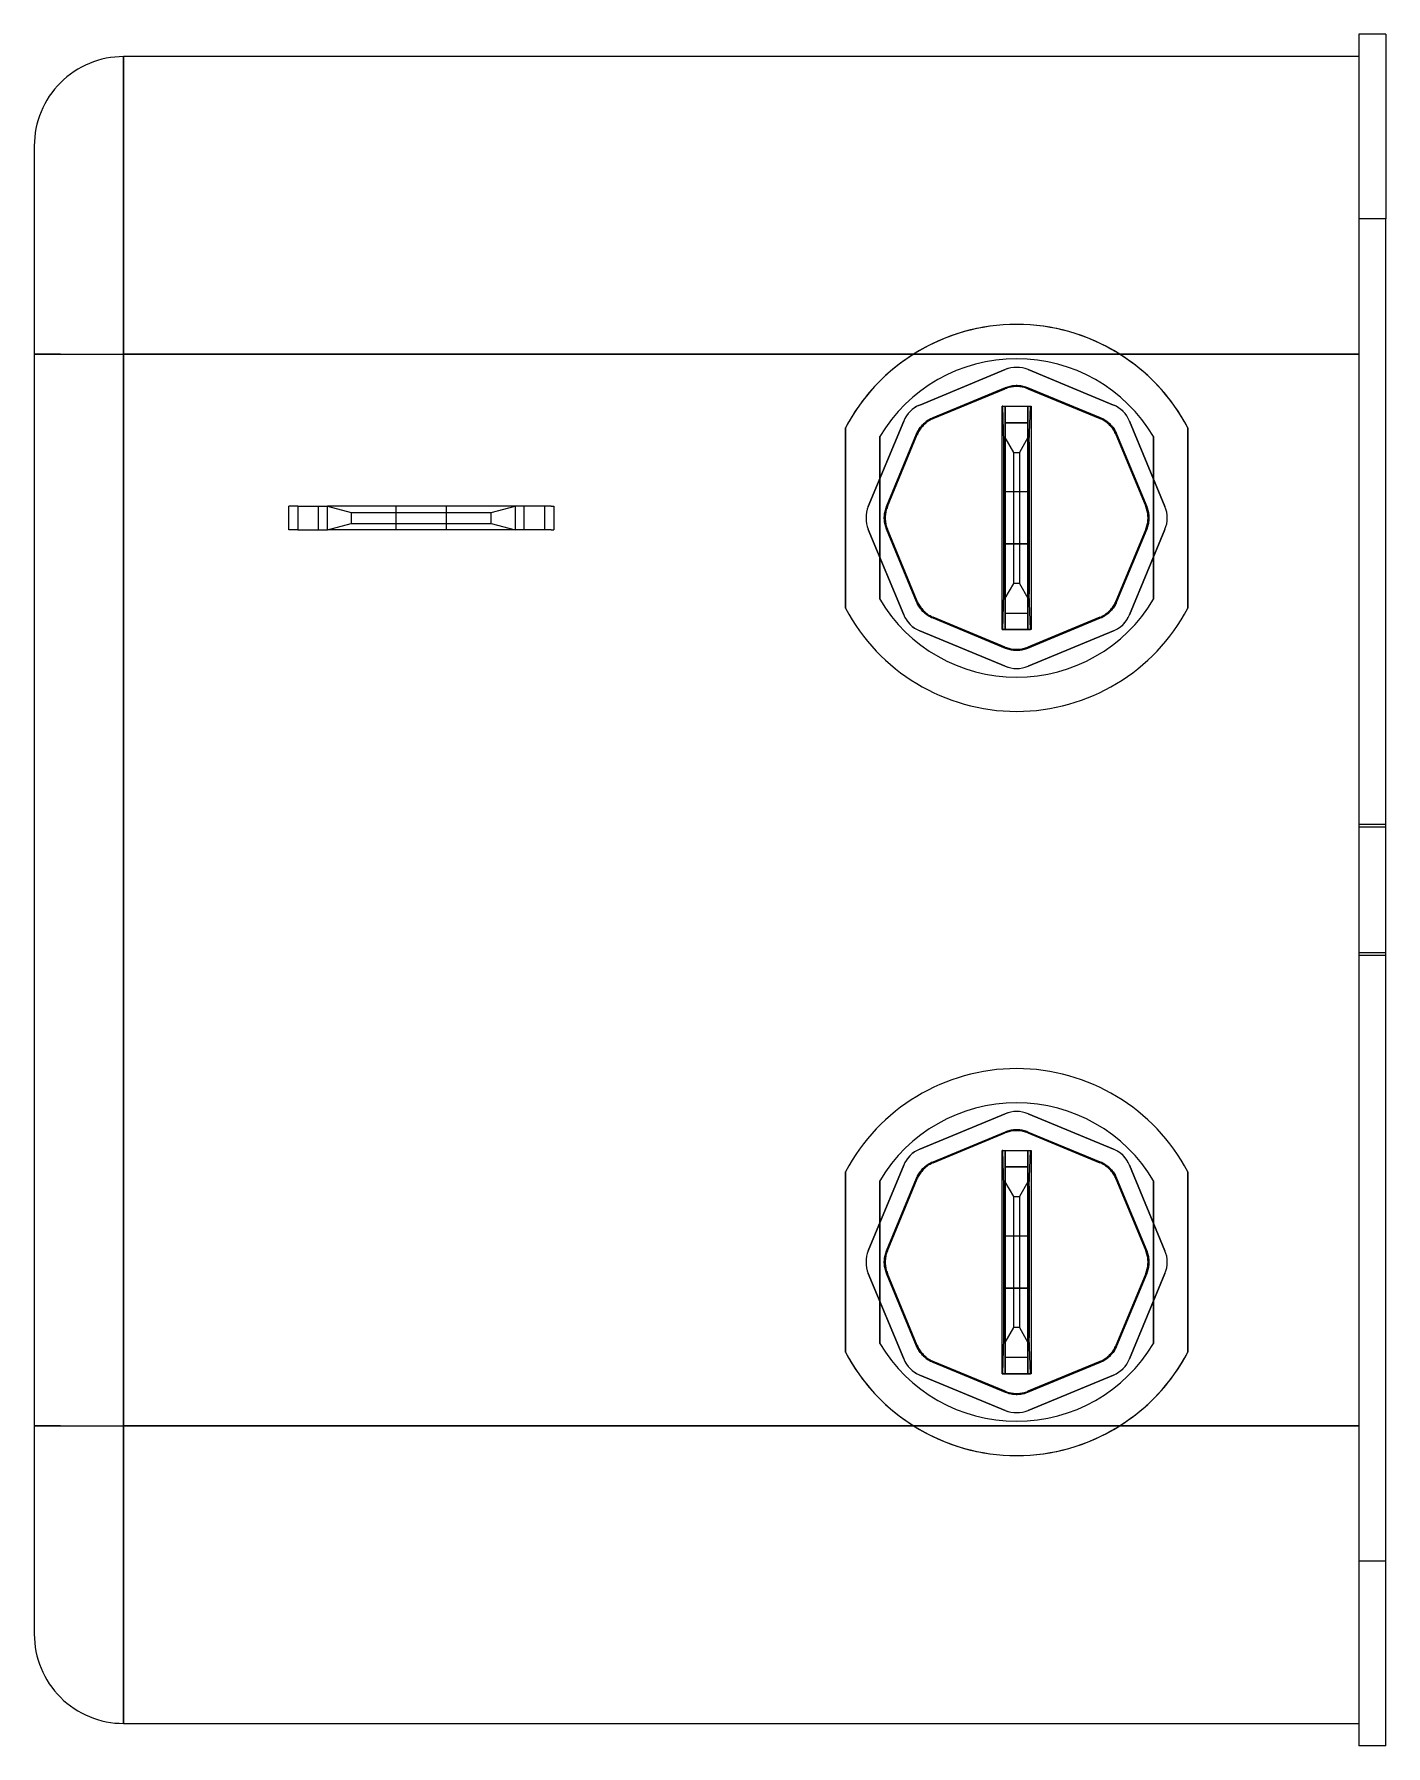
# Model space of a CAD drawing. Header units: millimetres. Extents: x -71.2 to -25.8, y 6.1 to 63.6.
import ezdxf

# ---------------------------------------------------------------- set-up
doc = ezdxf.new("R2010")
doc.units = ezdxf.units.MM
doc.layers.add('MAIN-1', color=7, linetype='Continuous')
doc.layers.add('MAIN-2', color=7, linetype='Continuous')

msp = doc.modelspace()

# ---------------------------------------------------------------- linework, layer by layer
at = {"layer": 'MAIN-1'}
for p, q in [((-26.693, 63.595), (-26.693, 57.393)), ((-26.693, 63.595), (-26.693, 63.595)), ((-25.793, 63.595), (-26.693, 63.595)), ((-25.793, 63.595), (-26.693, 63.595)), ((-25.793, 63.595), (-25.793, 63.595)), ((-25.793, 63.595), (-25.793, 57.393)), ((-68.193, 59.916), (-68.193, 62.845)), ((-26.693, 62.845), (-68.193, 62.845)), ((-71.193, 59.845), (-71.193, 52.845)), ((-68.193, 52.845), (-68.193, 59.916)), ((-26.693, 57.393), (-26.693, 36.96)), ((-25.793, 57.393), (-26.693, 57.393)), ((-25.793, 36.96), (-25.793, 57.393)), ((-70.315, 52.845), (-71.193, 52.845)), ((-71.193, 52.845), (-71.193, 16.845)), ((-70.315, 52.845), (-68.193, 52.845)), ((-68.193, 16.845), (-68.193, 52.845)), ((-68.193, 52.845), (-41.658, 52.845)), ((-34.729, 52.845), (-26.693, 52.845)), ((-38.683, 51.095), (-38.573, 51.095)), ((-38.683, 43.595), (-38.683, 51.095)), ((-38.619, 49.895), (-38.658, 51.095)), ((-38.573, 51.095), (-38.573, 50.545)), ((-38.573, 51.095), (-37.813, 51.095)), ((-37.813, 50.545), (-37.813, 51.095)), ((-37.813, 51.095), (-37.703, 51.095)), ((-37.768, 49.895), (-37.729, 51.095)), ((-37.703, 51.095), (-37.703, 43.595)), ((-43.943, 44.314), (-43.943, 50.376)), ((-42.793, 44.613), (-42.793, 50.077)), ((-38.573, 50.545), (-38.573, 50.045)), ((-37.813, 50.545), (-38.573, 50.545)), ((-38.573, 50.045), (-38.573, 44.645)), ((-38.285, 49.545), (-38.573, 50.045)), ((-37.813, 50.045), (-38.102, 49.545)), ((-37.813, 50.045), (-37.813, 50.545)), ((-37.813, 44.645), (-37.813, 50.045)), ((-33.593, 50.077), (-33.593, 44.613)), ((-32.443, 50.376), (-32.443, 44.314)), ((-38.573, 49.895), (-38.619, 49.895)), ((-38.619, 49.895), (-38.619, 44.795)), ((-38.285, 45.145), (-38.285, 49.545)), ((-38.285, 49.545), (-38.102, 49.545)), ((-38.102, 49.545), (-38.102, 45.145)), ((-37.768, 49.895), (-37.813, 49.895)), ((-37.768, 44.795), (-37.768, 49.895)), ((-62.343, 47.745), (-62.643, 47.745)), ((-62.643, 46.945), (-62.643, 47.745)), ((-62.343, 47.745), (-61.643, 47.745)), ((-62.343, 47.745), (-62.343, 46.945)), ((-61.643, 47.745), (-61.343, 47.745)), ((-61.643, 46.945), (-61.643, 47.745)), ((-55.043, 47.745), (-61.343, 47.745)), ((-61.343, 47.745), (-60.543, 47.531)), ((-61.343, 46.945), (-61.343, 47.745)), ((-55.843, 47.531), (-55.043, 47.745)), ((-54.956, 47.745), (-55.043, 47.745)), ((-55.043, 47.745), (-55.043, 46.945)), ((-54.743, 47.745), (-54.956, 47.745)), ((-54.743, 47.745), (-54.743, 46.945)), ((-54.043, 47.745), (-54.743, 47.745)), ((-53.831, 47.745), (-54.043, 47.745)), ((-54.043, 46.945), (-54.043, 47.745)), ((-53.831, 47.745), (-53.743, 47.745)), ((-53.743, 47.745), (-53.743, 46.945)), ((-61.343, 46.945), (-60.543, 47.159)), ((-60.543, 47.531), (-55.843, 47.531)), ((-60.543, 47.531), (-60.543, 47.159)), ((-60.543, 47.159), (-55.843, 47.159)), ((-55.843, 47.159), (-55.843, 47.531)), ((-55.843, 47.159), (-55.043, 46.945)), ((-62.343, 46.945), (-62.643, 46.945)), ((-62.343, 46.945), (-61.643, 46.945)), ((-61.643, 46.945), (-61.343, 46.945)), ((-55.043, 46.945), (-61.343, 46.945)), ((-54.956, 46.945), (-55.043, 46.945)), ((-54.743, 46.945), (-54.956, 46.945)), ((-54.043, 46.945), (-54.743, 46.945)), ((-53.831, 46.945), (-54.043, 46.945)), ((-53.831, 46.945), (-53.743, 46.945)), ((-38.573, 44.645), (-38.285, 45.145)), ((-38.102, 45.145), (-38.285, 45.145)), ((-38.102, 45.145), (-37.813, 44.645)), ((-38.658, 43.595), (-38.619, 44.795)), ((-38.619, 44.795), (-38.573, 44.795)), ((-38.573, 44.645), (-38.573, 44.145)), ((-37.813, 44.795), (-37.768, 44.795)), ((-37.813, 44.145), (-37.813, 44.645)), ((-37.729, 43.595), (-37.768, 44.795)), ((-38.573, 44.145), (-38.573, 43.595)), ((-38.573, 44.145), (-37.813, 44.145)), ((-37.813, 43.595), (-37.813, 44.145)), ((-38.573, 43.595), (-38.683, 43.595)), ((-38.573, 43.595), (-37.813, 43.595)), ((-37.703, 43.595), (-37.813, 43.595)), ((-26.693, 36.96), (-26.693, 32.73)), ((-25.793, 36.96), (-26.693, 36.96)), ((-25.793, 32.73), (-25.793, 36.96)), ((-26.693, 32.73), (-26.693, 12.297)), ((-25.793, 32.73), (-26.693, 32.73)), ((-25.793, 12.297), (-25.793, 32.73)), ((-38.683, 26.095), (-38.573, 26.095)), ((-38.683, 18.595), (-38.683, 26.095)), ((-38.619, 24.895), (-38.658, 26.095)), ((-38.573, 26.095), (-38.573, 25.545)), ((-38.573, 26.095), (-37.813, 26.095)), ((-37.813, 25.545), (-37.813, 26.095)), ((-37.813, 26.095), (-37.703, 26.095)), ((-37.768, 24.895), (-37.729, 26.095)), ((-37.703, 26.095), (-37.703, 18.595)), ((-43.943, 19.314), (-43.943, 25.376)), ((-38.573, 25.545), (-38.573, 25.045)), ((-37.813, 25.545), (-38.573, 25.545)), ((-37.813, 25.045), (-37.813, 25.545)), ((-32.443, 25.376), (-32.443, 19.314)), ((-42.793, 19.613), (-42.793, 25.077)), ((-38.573, 24.895), (-38.619, 24.895)), ((-38.619, 24.895), (-38.619, 19.795)), ((-38.573, 25.045), (-38.573, 19.645)), ((-38.285, 24.545), (-38.573, 25.045)), ((-37.813, 25.045), (-38.102, 24.545)), ((-37.813, 19.645), (-37.813, 25.045)), ((-37.768, 24.895), (-37.813, 24.895)), ((-37.768, 19.795), (-37.768, 24.895)), ((-33.593, 25.077), (-33.593, 19.613)), ((-38.285, 20.145), (-38.285, 24.545)), ((-38.285, 24.545), (-38.102, 24.545)), ((-38.102, 24.545), (-38.102, 20.145)), ((-38.573, 19.645), (-38.285, 20.145)), ((-38.102, 20.145), (-38.285, 20.145)), ((-38.102, 20.145), (-37.813, 19.645)), ((-38.658, 18.595), (-38.619, 19.795)), ((-38.619, 19.795), (-38.573, 19.795)), ((-38.573, 19.645), (-38.573, 19.145)), ((-37.813, 19.795), (-37.768, 19.795)), ((-37.813, 19.145), (-37.813, 19.645)), ((-37.729, 18.595), (-37.768, 19.795)), ((-38.573, 19.145), (-38.573, 18.595)), ((-38.573, 19.145), (-37.813, 19.145)), ((-37.813, 18.595), (-37.813, 19.145)), ((-38.573, 18.595), (-38.683, 18.595)), ((-38.573, 18.595), (-37.813, 18.595)), ((-37.703, 18.595), (-37.813, 18.595)), ((-70.315, 16.845), (-71.193, 16.845)), ((-71.193, 16.845), (-71.193, 9.845)), ((-70.315, 16.845), (-68.193, 16.845)), ((-68.193, 9.774), (-68.193, 16.845)), ((-41.658, 16.845), (-68.193, 16.845)), ((-26.693, 16.845), (-34.729, 16.845)), ((-26.693, 12.297), (-26.693, 6.095)), ((-25.793, 12.297), (-26.693, 12.297)), ((-25.793, 6.095), (-25.793, 12.297)), ((-68.193, 6.845), (-68.193, 9.774)), ((-68.193, 6.845), (-26.693, 6.845)), ((-25.793, 6.095), (-26.693, 6.095))]:
    msp.add_line(p, q, dxfattribs=at)
for centre, radius, start, end in [((-68.193, 59.845), 3, 89.99998, 134.99997), ((-68.193, 59.845), 3, 134.99997, 180.00002), ((-38.193, 47.345), 6.5, 27.79579, 152.20423), ((-38.193, 47.345), 5.35, 30.70441, 149.29561), ((-38.193, 47.345), 6.5, 207.79577, 332.20421), ((-38.193, 47.345), 5.35, 210.70439, 329.29559), ((-38.193, 22.345), 6.5, 27.79579, 152.20423), ((-38.193, 22.345), 5.35, 30.70441, 149.29561), ((-38.193, 22.345), 5.35, 210.70439, 329.29559), ((-38.193, 22.345), 6.5, 207.79577, 332.20421), ((-68.193, 9.845), 3, 180.00002, 225.00003), ((-68.193, 9.845), 3, 225.00003, 270.00002)]:
    msp.add_arc(centre, radius, start, end, dxfattribs=at)
at = {"layer": 'MAIN-2'}
for p, q in [((-26.693, 63.595), (-26.693, 63.595)), ((-25.793, 63.595), (-25.793, 63.595)), ((-68.193, 62.845), (-68.193, 62.845)), ((-68.193, 62.845), (-68.193, 59.916)), ((-26.693, 62.845), (-26.693, 62.845)), ((-71.193, 59.845), (-71.193, 59.845)), ((-68.193, 59.916), (-68.193, 52.845)), ((-25.793, 57.393), (-26.693, 57.393)), ((-71.193, 52.845), (-70.315, 52.845)), ((-70.315, 52.845), (-68.193, 52.845)), ((-68.193, 52.845), (-68.193, 16.845)), ((-41.658, 52.845), (-68.193, 52.845)), ((-34.729, 52.845), (-41.658, 52.845)), ((-41.658, 52.845), (-34.729, 52.845)), ((-38.576, 52.328), (-41.446, 51.139)), ((-41.446, 51.139), (-38.576, 52.328)), ((-38.576, 52.328), (-38.576, 52.328)), ((-38.576, 52.328), (-38.576, 52.328)), ((-34.941, 51.139), (-37.811, 52.328)), ((-37.811, 52.328), (-37.811, 52.328)), ((-37.811, 52.328), (-34.941, 51.139)), ((-37.811, 52.328), (-37.811, 52.328)), ((-26.693, 52.845), (-34.729, 52.845)), ((-38.497, 51.743), (-38.458, 51.754)), ((-38.458, 51.754), (-38.497, 51.743)), ((-38.458, 51.754), (-38.418, 51.764)), ((-38.418, 51.764), (-38.458, 51.754)), ((-38.418, 51.764), (-38.378, 51.773)), ((-38.378, 51.773), (-38.418, 51.764)), ((-38.378, 51.773), (-38.337, 51.779)), ((-38.337, 51.779), (-38.378, 51.773)), ((-38.337, 51.779), (-38.296, 51.784)), ((-38.296, 51.784), (-38.337, 51.779)), ((-38.296, 51.753), (-38.337, 51.749)), ((-38.296, 51.753), (-38.337, 51.749)), ((-38.296, 51.784), (-38.255, 51.788)), ((-38.255, 51.788), (-38.296, 51.784)), ((-38.255, 51.757), (-38.296, 51.753)), ((-38.255, 51.757), (-38.296, 51.753)), ((-38.255, 51.788), (-38.214, 51.789)), ((-38.214, 51.789), (-38.255, 51.788)), ((-38.214, 51.758), (-38.255, 51.757)), ((-38.214, 51.758), (-38.255, 51.757)), ((-38.214, 51.789), (-38.173, 51.789)), ((-38.173, 51.789), (-38.214, 51.789)), ((-38.173, 51.758), (-38.214, 51.758)), ((-38.173, 51.758), (-38.214, 51.758)), ((-38.173, 51.789), (-38.132, 51.788)), ((-38.132, 51.788), (-38.173, 51.789)), ((-38.132, 51.757), (-38.173, 51.758)), ((-38.132, 51.757), (-38.173, 51.758)), ((-38.132, 51.788), (-38.09, 51.784)), ((-38.091, 51.784), (-38.132, 51.788)), ((-38.091, 51.753), (-38.132, 51.757)), ((-38.091, 51.753), (-38.132, 51.757)), ((-38.05, 51.779), (-38.091, 51.784)), ((-38.05, 51.749), (-38.091, 51.753)), ((-38.05, 51.749), (-38.091, 51.753)), ((-38.09, 51.784), (-38.05, 51.779)), ((-38.05, 51.779), (-38.009, 51.773)), ((-38.009, 51.773), (-38.05, 51.779)), ((-38.009, 51.773), (-37.969, 51.764)), ((-37.969, 51.764), (-38.009, 51.773)), ((-37.969, 51.764), (-37.929, 51.754)), ((-37.929, 51.754), (-37.969, 51.764)), ((-37.929, 51.754), (-37.889, 51.743)), ((-37.889, 51.743), (-37.929, 51.754)), ((-41.013, 50.704), (-38.575, 51.714)), ((-38.575, 51.714), (-41.013, 50.704)), ((-40.993, 50.682), (-38.574, 51.684)), ((-40.993, 50.682), (-38.574, 51.684)), ((-38.575, 51.714), (-38.536, 51.729)), ((-38.536, 51.729), (-38.575, 51.714)), ((-38.575, 51.714), (-38.574, 51.684)), ((-38.575, 51.714), (-38.574, 51.684)), ((-38.535, 51.699), (-38.574, 51.684)), ((-38.535, 51.699), (-38.574, 51.684)), ((-38.536, 51.729), (-38.497, 51.743)), ((-38.497, 51.743), (-38.536, 51.729)), ((-38.497, 51.712), (-38.535, 51.699)), ((-38.497, 51.712), (-38.535, 51.699)), ((-38.457, 51.724), (-38.497, 51.712)), ((-38.457, 51.724), (-38.497, 51.712)), ((-38.417, 51.734), (-38.457, 51.724)), ((-38.417, 51.734), (-38.457, 51.724)), ((-38.377, 51.742), (-38.417, 51.734)), ((-38.377, 51.742), (-38.417, 51.734)), ((-38.337, 51.749), (-38.377, 51.742)), ((-38.337, 51.749), (-38.377, 51.742)), ((-38.01, 51.742), (-38.05, 51.749)), ((-38.01, 51.742), (-38.05, 51.749)), ((-37.969, 51.734), (-38.01, 51.742)), ((-37.969, 51.734), (-38.01, 51.742)), ((-37.93, 51.724), (-37.969, 51.734)), ((-37.93, 51.724), (-37.969, 51.734)), ((-37.89, 51.712), (-37.93, 51.724)), ((-37.89, 51.712), (-37.93, 51.724)), ((-37.851, 51.699), (-37.89, 51.712)), ((-37.851, 51.699), (-37.89, 51.712)), ((-37.889, 51.743), (-37.85, 51.729)), ((-37.85, 51.729), (-37.889, 51.743)), ((-37.813, 51.684), (-37.851, 51.699)), ((-37.813, 51.684), (-37.851, 51.699)), ((-37.85, 51.729), (-37.812, 51.714)), ((-37.812, 51.714), (-37.85, 51.729)), ((-37.813, 51.684), (-37.812, 51.714)), ((-37.813, 51.684), (-37.812, 51.714)), ((-37.813, 51.684), (-35.394, 50.682)), ((-37.813, 51.684), (-35.394, 50.682)), ((-37.812, 51.714), (-35.373, 50.704)), ((-35.373, 50.704), (-37.812, 51.714)), ((-41.446, 51.139), (-41.446, 51.139)), ((-41.446, 51.139), (-41.446, 51.139)), ((-41.227, 50.582), (-41.194, 50.606)), ((-41.194, 50.606), (-41.227, 50.582)), ((-41.194, 50.606), (-41.16, 50.629)), ((-41.16, 50.629), (-41.194, 50.606)), ((-41.138, 50.607), (-41.173, 50.584)), ((-41.138, 50.607), (-41.173, 50.584)), ((-41.16, 50.629), (-41.124, 50.65)), ((-41.124, 50.65), (-41.16, 50.629)), ((-41.103, 50.628), (-41.138, 50.607)), ((-41.103, 50.628), (-41.138, 50.607)), ((-41.124, 50.65), (-41.088, 50.67)), ((-41.088, 50.67), (-41.124, 50.65)), ((-41.067, 50.647), (-41.103, 50.628)), ((-41.067, 50.647), (-41.103, 50.628)), ((-41.088, 50.67), (-41.051, 50.688)), ((-41.051, 50.688), (-41.088, 50.67)), ((-41.03, 50.665), (-41.067, 50.647)), ((-41.03, 50.665), (-41.067, 50.647)), ((-41.051, 50.688), (-41.013, 50.704)), ((-41.013, 50.704), (-41.051, 50.688)), ((-40.993, 50.682), (-41.03, 50.665)), ((-40.993, 50.682), (-41.03, 50.665)), ((-40.993, 50.682), (-41.013, 50.704)), ((-40.993, 50.682), (-41.013, 50.704)), ((-38.658, 51.095), (-38.683, 51.095)), ((-38.683, 43.595), (-38.683, 51.095)), ((-38.619, 49.895), (-38.658, 51.095)), ((-38.658, 51.095), (-38.573, 51.095)), ((-38.573, 49.895), (-38.573, 51.095)), ((-38.573, 51.095), (-38.573, 51.095)), ((-38.573, 51.095), (-38.573, 51.095)), ((-38.573, 51.095), (-37.813, 51.095)), ((-38.573, 51.095), (-38.573, 51.095)), ((-38.573, 51.095), (-38.573, 51.095)), ((-37.813, 51.095), (-37.813, 49.895)), ((-37.813, 51.095), (-37.729, 51.095)), ((-37.813, 51.095), (-37.813, 51.095)), ((-37.813, 51.095), (-37.813, 51.095)), ((-37.813, 51.095), (-37.813, 51.095)), ((-37.813, 51.095), (-37.813, 51.095)), ((-37.768, 49.895), (-37.729, 51.095)), ((-37.729, 51.095), (-37.703, 51.095)), ((-37.703, 51.095), (-37.703, 43.595)), ((-35.373, 50.704), (-35.394, 50.682)), ((-35.373, 50.704), (-35.394, 50.682)), ((-35.357, 50.665), (-35.394, 50.682)), ((-35.357, 50.665), (-35.394, 50.682)), ((-35.373, 50.704), (-35.336, 50.688)), ((-35.336, 50.688), (-35.373, 50.704)), ((-35.32, 50.647), (-35.357, 50.665)), ((-35.32, 50.647), (-35.357, 50.665)), ((-35.336, 50.688), (-35.299, 50.67)), ((-35.299, 50.67), (-35.336, 50.688)), ((-35.284, 50.628), (-35.32, 50.647)), ((-35.284, 50.628), (-35.32, 50.647)), ((-35.299, 50.67), (-35.263, 50.65)), ((-35.263, 50.65), (-35.299, 50.67)), ((-35.248, 50.607), (-35.284, 50.628)), ((-35.248, 50.607), (-35.284, 50.628)), ((-35.227, 50.629), (-35.263, 50.65)), ((-35.263, 50.65), (-35.227, 50.629)), ((-35.214, 50.584), (-35.248, 50.607)), ((-35.214, 50.584), (-35.248, 50.607)), ((-35.227, 50.629), (-35.193, 50.606)), ((-35.193, 50.606), (-35.227, 50.629)), ((-35.193, 50.606), (-35.16, 50.582)), ((-35.16, 50.582), (-35.193, 50.606)), ((-34.941, 51.139), (-34.941, 51.139)), ((-34.941, 51.139), (-34.941, 51.139)), ((-43.943, 50.376), (-43.943, 50.376)), ((-43.943, 50.376), (-43.943, 44.314)), ((-43.943, 50.376), (-43.943, 50.376)), ((-41.987, 50.598), (-43.176, 47.728)), ((-43.176, 47.728), (-41.987, 50.598)), ((-42.793, 50.077), (-42.793, 44.613)), ((-42.793, 50.077), (-42.793, 50.077)), ((-42.793, 50.077), (-42.793, 50.077)), ((-42.563, 47.726), (-41.553, 50.165)), ((-41.553, 50.165), (-42.563, 47.726)), ((-42.532, 47.725), (-41.531, 50.144)), ((-42.532, 47.725), (-41.531, 50.144)), ((-41.987, 50.598), (-41.987, 50.598)), ((-41.987, 50.598), (-41.987, 50.598)), ((-41.553, 50.165), (-41.536, 50.203)), ((-41.536, 50.203), (-41.553, 50.165)), ((-41.553, 50.165), (-41.531, 50.144)), ((-41.553, 50.165), (-41.531, 50.144)), ((-41.536, 50.203), (-41.518, 50.24)), ((-41.518, 50.24), (-41.536, 50.203)), ((-41.514, 50.182), (-41.531, 50.144)), ((-41.514, 50.182), (-41.531, 50.144)), ((-41.518, 50.24), (-41.498, 50.276)), ((-41.498, 50.276), (-41.518, 50.24)), ((-41.496, 50.219), (-41.514, 50.182)), ((-41.496, 50.219), (-41.514, 50.182)), ((-41.498, 50.276), (-41.477, 50.311)), ((-41.477, 50.311), (-41.498, 50.276)), ((-41.476, 50.255), (-41.496, 50.219)), ((-41.476, 50.255), (-41.496, 50.219)), ((-41.477, 50.311), (-41.455, 50.345)), ((-41.455, 50.345), (-41.477, 50.311)), ((-41.455, 50.29), (-41.476, 50.255)), ((-41.455, 50.29), (-41.476, 50.255)), ((-41.455, 50.345), (-41.431, 50.379)), ((-41.431, 50.379), (-41.455, 50.345)), ((-41.433, 50.324), (-41.455, 50.29)), ((-41.433, 50.324), (-41.455, 50.29)), ((-41.409, 50.357), (-41.433, 50.324)), ((-41.409, 50.357), (-41.433, 50.324)), ((-41.431, 50.379), (-41.405, 50.411)), ((-41.405, 50.411), (-41.431, 50.379)), ((-41.383, 50.39), (-41.409, 50.357)), ((-41.383, 50.39), (-41.409, 50.357)), ((-41.405, 50.411), (-41.379, 50.443)), ((-41.379, 50.443), (-41.405, 50.411)), ((-41.357, 50.421), (-41.383, 50.39)), ((-41.357, 50.421), (-41.383, 50.39)), ((-41.379, 50.443), (-41.351, 50.473)), ((-41.351, 50.473), (-41.379, 50.443)), ((-41.329, 50.451), (-41.357, 50.421)), ((-41.329, 50.451), (-41.357, 50.421)), ((-41.351, 50.473), (-41.321, 50.502)), ((-41.321, 50.502), (-41.351, 50.473)), ((-41.3, 50.48), (-41.329, 50.451)), ((-41.3, 50.48), (-41.329, 50.451)), ((-41.321, 50.502), (-41.291, 50.53)), ((-41.291, 50.53), (-41.321, 50.502)), ((-41.27, 50.508), (-41.3, 50.48)), ((-41.27, 50.508), (-41.3, 50.48)), ((-41.291, 50.53), (-41.26, 50.557)), ((-41.26, 50.557), (-41.291, 50.53)), ((-41.238, 50.535), (-41.27, 50.508)), ((-41.238, 50.535), (-41.27, 50.508)), ((-41.26, 50.557), (-41.227, 50.582)), ((-41.227, 50.582), (-41.26, 50.557)), ((-41.206, 50.56), (-41.238, 50.535)), ((-41.206, 50.56), (-41.238, 50.535)), ((-41.173, 50.584), (-41.206, 50.56)), ((-41.173, 50.584), (-41.206, 50.56)), ((-38.573, 50.545), (-38.573, 50.545)), ((-38.573, 50.545), (-37.813, 50.545)), ((-38.573, 50.545), (-38.573, 50.545)), ((-38.285, 49.545), (-38.573, 50.045)), ((-37.813, 50.045), (-38.102, 49.545)), ((-37.813, 50.545), (-37.813, 50.545)), ((-37.813, 50.545), (-37.813, 50.545)), ((-35.181, 50.56), (-35.214, 50.584)), ((-35.181, 50.56), (-35.214, 50.584)), ((-35.149, 50.535), (-35.181, 50.56)), ((-35.149, 50.535), (-35.181, 50.56)), ((-35.16, 50.582), (-35.127, 50.557)), ((-35.127, 50.557), (-35.16, 50.582)), ((-35.117, 50.508), (-35.149, 50.535)), ((-35.117, 50.508), (-35.149, 50.535)), ((-35.127, 50.557), (-35.096, 50.53)), ((-35.096, 50.53), (-35.127, 50.557)), ((-35.087, 50.48), (-35.117, 50.508)), ((-35.087, 50.48), (-35.117, 50.508)), ((-35.096, 50.53), (-35.065, 50.502)), ((-35.065, 50.502), (-35.096, 50.53)), ((-35.058, 50.451), (-35.087, 50.48)), ((-35.058, 50.451), (-35.087, 50.48)), ((-35.065, 50.502), (-35.036, 50.473)), ((-35.036, 50.473), (-35.065, 50.502)), ((-35.03, 50.421), (-35.058, 50.451)), ((-35.03, 50.421), (-35.058, 50.451)), ((-35.036, 50.473), (-35.008, 50.443)), ((-35.008, 50.443), (-35.036, 50.473)), ((-35.004, 50.39), (-35.03, 50.421)), ((-35.004, 50.39), (-35.03, 50.421)), ((-35.008, 50.443), (-34.982, 50.411)), ((-34.982, 50.411), (-35.008, 50.443)), ((-34.978, 50.357), (-35.004, 50.39)), ((-34.978, 50.357), (-35.004, 50.39)), ((-34.982, 50.411), (-34.956, 50.379)), ((-34.956, 50.379), (-34.982, 50.411)), ((-34.954, 50.324), (-34.978, 50.357)), ((-34.954, 50.324), (-34.978, 50.357)), ((-34.956, 50.379), (-34.932, 50.345)), ((-34.932, 50.345), (-34.956, 50.379)), ((-34.932, 50.29), (-34.954, 50.324)), ((-34.932, 50.29), (-34.954, 50.324)), ((-34.932, 50.345), (-34.91, 50.311)), ((-34.91, 50.311), (-34.932, 50.345)), ((-34.911, 50.255), (-34.932, 50.29)), ((-34.911, 50.255), (-34.932, 50.29)), ((-34.891, 50.219), (-34.911, 50.255)), ((-34.891, 50.219), (-34.911, 50.255)), ((-34.91, 50.311), (-34.888, 50.276)), ((-34.888, 50.276), (-34.91, 50.311)), ((-34.873, 50.182), (-34.891, 50.219)), ((-34.873, 50.182), (-34.891, 50.219)), ((-34.888, 50.276), (-34.869, 50.24)), ((-34.869, 50.24), (-34.888, 50.276)), ((-34.856, 50.144), (-34.873, 50.182)), ((-34.856, 50.144), (-34.873, 50.182)), ((-34.869, 50.24), (-34.851, 50.203)), ((-34.851, 50.203), (-34.869, 50.24)), ((-34.856, 50.144), (-34.834, 50.165)), ((-34.856, 50.144), (-34.834, 50.165)), ((-34.856, 50.144), (-33.854, 47.725)), ((-34.856, 50.144), (-33.854, 47.725)), ((-34.851, 50.203), (-34.834, 50.165)), ((-34.834, 50.165), (-34.851, 50.203)), ((-34.834, 50.165), (-33.824, 47.726)), ((-33.824, 47.726), (-34.834, 50.165)), ((-33.211, 47.728), (-34.399, 50.598)), ((-34.399, 50.598), (-34.399, 50.598)), ((-34.399, 50.598), (-33.211, 47.728)), ((-34.399, 50.598), (-34.399, 50.598)), ((-33.593, 44.613), (-33.593, 50.077)), ((-33.593, 50.077), (-33.593, 50.077)), ((-33.593, 50.077), (-33.593, 50.077)), ((-32.443, 50.376), (-32.443, 50.376)), ((-32.443, 44.314), (-32.443, 50.376)), ((-32.443, 50.376), (-32.443, 50.376)), ((-38.619, 49.895), (-38.573, 49.895)), ((-38.619, 44.795), (-38.619, 49.895)), ((-38.573, 49.895), (-38.573, 44.795)), ((-38.285, 45.145), (-38.285, 49.545)), ((-38.285, 49.545), (-38.102, 49.545)), ((-38.102, 49.545), (-38.102, 45.145)), ((-37.813, 49.895), (-37.768, 49.895)), ((-37.813, 44.795), (-37.813, 49.895)), ((-37.768, 49.895), (-37.768, 44.795)), ((-62.643, 47.745), (-62.643, 47.745)), ((-61.343, 47.745), (-61.343, 47.745)), ((-59.043, 47.745), (-59.043, 46.945)), ((-59.043, 47.745), (-59.043, 47.745)), ((-57.343, 47.745), (-57.343, 47.745)), ((-57.343, 46.945), (-57.343, 47.745)), ((-55.043, 47.745), (-55.043, 47.745)), ((-53.743, 47.745), (-53.743, 47.745)), ((-43.176, 47.728), (-43.176, 47.728)), ((-43.176, 47.728), (-43.176, 47.728)), ((-42.578, 47.688), (-42.563, 47.726)), ((-42.563, 47.726), (-42.578, 47.688)), ((-42.532, 47.725), (-42.563, 47.726)), ((-42.532, 47.725), (-42.563, 47.726)), ((-38.573, 48.22), (-38.573, 48.22)), ((-37.813, 48.22), (-38.573, 48.22)), ((-38.573, 48.22), (-38.573, 48.22)), ((-37.813, 48.22), (-38.573, 48.22)), ((-37.813, 48.22), (-37.813, 48.22)), ((-37.813, 48.22), (-37.813, 48.22)), ((-33.824, 47.726), (-33.854, 47.725)), ((-33.824, 47.726), (-33.854, 47.725)), ((-33.824, 47.726), (-33.809, 47.688)), ((-33.809, 47.688), (-33.824, 47.726)), ((-33.211, 47.728), (-33.211, 47.728)), ((-33.211, 47.728), (-33.211, 47.728)), ((-42.638, 47.366), (-42.636, 47.407)), ((-42.636, 47.407), (-42.638, 47.365)), ((-42.638, 47.324), (-42.638, 47.366)), ((-42.638, 47.365), (-42.638, 47.324)), ((-42.636, 47.283), (-42.638, 47.324)), ((-42.638, 47.324), (-42.636, 47.283)), ((-42.636, 47.407), (-42.633, 47.448)), ((-42.633, 47.448), (-42.636, 47.407)), ((-42.633, 47.242), (-42.636, 47.283)), ((-42.636, 47.283), (-42.633, 47.242)), ((-42.633, 47.448), (-42.628, 47.489)), ((-42.628, 47.489), (-42.633, 47.448)), ((-42.628, 47.201), (-42.633, 47.242)), ((-42.633, 47.242), (-42.628, 47.201)), ((-42.628, 47.489), (-42.621, 47.529)), ((-42.621, 47.529), (-42.628, 47.489)), ((-42.621, 47.161), (-42.628, 47.201)), ((-42.628, 47.201), (-42.621, 47.16)), ((-42.621, 47.529), (-42.613, 47.569)), ((-42.613, 47.569), (-42.621, 47.529)), ((-42.613, 47.12), (-42.621, 47.161)), ((-42.621, 47.16), (-42.613, 47.12)), ((-42.613, 47.569), (-42.603, 47.609)), ((-42.603, 47.609), (-42.613, 47.569)), ((-42.605, 47.407), (-42.607, 47.365)), ((-42.605, 47.407), (-42.607, 47.365)), ((-42.607, 47.365), (-42.607, 47.324)), ((-42.607, 47.365), (-42.607, 47.324)), ((-42.607, 47.324), (-42.605, 47.283)), ((-42.607, 47.324), (-42.605, 47.283)), ((-42.602, 47.447), (-42.605, 47.407)), ((-42.602, 47.447), (-42.605, 47.407)), ((-42.605, 47.283), (-42.602, 47.242)), ((-42.605, 47.283), (-42.602, 47.242)), ((-42.603, 47.609), (-42.591, 47.649)), ((-42.591, 47.649), (-42.603, 47.609)), ((-42.597, 47.488), (-42.602, 47.447)), ((-42.597, 47.488), (-42.602, 47.447)), ((-42.602, 47.242), (-42.597, 47.201)), ((-42.602, 47.242), (-42.597, 47.201)), ((-42.591, 47.529), (-42.597, 47.488)), ((-42.591, 47.529), (-42.597, 47.488)), ((-42.597, 47.201), (-42.591, 47.161)), ((-42.597, 47.201), (-42.591, 47.161)), ((-42.591, 47.649), (-42.578, 47.688)), ((-42.578, 47.688), (-42.591, 47.649)), ((-42.582, 47.569), (-42.591, 47.529)), ((-42.582, 47.569), (-42.591, 47.529)), ((-42.591, 47.161), (-42.582, 47.121)), ((-42.591, 47.161), (-42.582, 47.121)), ((-42.572, 47.609), (-42.582, 47.569)), ((-42.572, 47.609), (-42.582, 47.569)), ((-42.561, 47.648), (-42.572, 47.609)), ((-42.561, 47.648), (-42.572, 47.609)), ((-42.547, 47.687), (-42.561, 47.648)), ((-42.547, 47.687), (-42.561, 47.648)), ((-42.532, 47.725), (-42.547, 47.687)), ((-42.532, 47.725), (-42.547, 47.687)), ((-33.839, 47.687), (-33.854, 47.725)), ((-33.839, 47.687), (-33.854, 47.725)), ((-33.826, 47.648), (-33.839, 47.687)), ((-33.826, 47.648), (-33.839, 47.687)), ((-33.815, 47.609), (-33.826, 47.648)), ((-33.815, 47.609), (-33.826, 47.648)), ((-33.805, 47.569), (-33.815, 47.609)), ((-33.805, 47.569), (-33.815, 47.609)), ((-33.809, 47.688), (-33.796, 47.649)), ((-33.796, 47.649), (-33.809, 47.688)), ((-33.796, 47.529), (-33.805, 47.569)), ((-33.796, 47.529), (-33.805, 47.569)), ((-33.805, 47.121), (-33.796, 47.161)), ((-33.805, 47.121), (-33.796, 47.161)), ((-33.796, 47.649), (-33.784, 47.609)), ((-33.784, 47.609), (-33.796, 47.649)), ((-33.79, 47.488), (-33.796, 47.529)), ((-33.79, 47.488), (-33.796, 47.529)), ((-33.796, 47.161), (-33.79, 47.202)), ((-33.796, 47.161), (-33.79, 47.202)), ((-33.785, 47.448), (-33.79, 47.488)), ((-33.785, 47.448), (-33.79, 47.488)), ((-33.79, 47.202), (-33.785, 47.242)), ((-33.79, 47.202), (-33.785, 47.242)), ((-33.782, 47.407), (-33.785, 47.448)), ((-33.782, 47.407), (-33.785, 47.448)), ((-33.785, 47.242), (-33.782, 47.283)), ((-33.785, 47.242), (-33.782, 47.283)), ((-33.784, 47.609), (-33.774, 47.569)), ((-33.774, 47.569), (-33.784, 47.609)), ((-33.78, 47.365), (-33.782, 47.407)), ((-33.78, 47.365), (-33.782, 47.407)), ((-33.782, 47.283), (-33.78, 47.324)), ((-33.782, 47.283), (-33.78, 47.324)), ((-33.78, 47.324), (-33.78, 47.365)), ((-33.78, 47.324), (-33.78, 47.365)), ((-33.774, 47.569), (-33.766, 47.529)), ((-33.766, 47.529), (-33.774, 47.569)), ((-33.774, 47.12), (-33.766, 47.161)), ((-33.766, 47.16), (-33.774, 47.12)), ((-33.766, 47.529), (-33.759, 47.489)), ((-33.759, 47.489), (-33.766, 47.529)), ((-33.759, 47.201), (-33.766, 47.16)), ((-33.766, 47.161), (-33.759, 47.201)), ((-33.759, 47.489), (-33.754, 47.448)), ((-33.754, 47.448), (-33.759, 47.489)), ((-33.754, 47.242), (-33.759, 47.201)), ((-33.759, 47.201), (-33.754, 47.242)), ((-33.754, 47.448), (-33.751, 47.407)), ((-33.751, 47.407), (-33.754, 47.448)), ((-33.751, 47.283), (-33.754, 47.242)), ((-33.754, 47.242), (-33.751, 47.283)), ((-33.751, 47.407), (-33.749, 47.365)), ((-33.749, 47.366), (-33.751, 47.407)), ((-33.749, 47.324), (-33.751, 47.283)), ((-33.751, 47.283), (-33.749, 47.324)), ((-33.749, 47.324), (-33.749, 47.366)), ((-33.749, 47.365), (-33.749, 47.324)), ((-62.643, 46.945), (-62.643, 46.945)), ((-61.343, 46.945), (-61.343, 46.945)), ((-59.043, 46.945), (-59.043, 46.945)), ((-57.343, 46.945), (-57.343, 46.945)), ((-55.043, 46.945), (-55.043, 46.945)), ((-53.743, 46.945), (-53.743, 46.945)), ((-43.176, 46.962), (-43.176, 46.962)), ((-43.176, 46.962), (-41.987, 44.092)), ((-41.987, 44.092), (-43.176, 46.962)), ((-43.176, 46.962), (-43.176, 46.962)), ((-42.603, 47.08), (-42.613, 47.12)), ((-42.613, 47.12), (-42.603, 47.08)), ((-42.591, 47.041), (-42.603, 47.08)), ((-42.603, 47.08), (-42.591, 47.041)), ((-42.578, 47.002), (-42.591, 47.041)), ((-42.591, 47.041), (-42.578, 47.002)), ((-42.582, 47.121), (-42.572, 47.081)), ((-42.582, 47.121), (-42.572, 47.081)), ((-42.563, 46.963), (-42.578, 47.002)), ((-42.578, 47.002), (-42.563, 46.963)), ((-42.572, 47.081), (-42.561, 47.042)), ((-42.572, 47.081), (-42.561, 47.042)), ((-42.563, 46.963), (-42.532, 46.965)), ((-42.563, 46.963), (-42.532, 46.965)), ((-41.553, 44.525), (-42.563, 46.963)), ((-42.563, 46.963), (-41.553, 44.525)), ((-42.561, 47.042), (-42.547, 47.003)), ((-42.561, 47.042), (-42.547, 47.003)), ((-42.547, 47.003), (-42.532, 46.965)), ((-42.547, 47.003), (-42.532, 46.965)), ((-41.531, 44.546), (-42.532, 46.965)), ((-41.531, 44.546), (-42.532, 46.965)), ((-33.854, 46.965), (-34.856, 44.546)), ((-33.854, 46.965), (-34.856, 44.546)), ((-33.824, 46.963), (-34.834, 44.525)), ((-34.834, 44.525), (-33.824, 46.963)), ((-34.399, 44.092), (-33.211, 46.962)), ((-33.211, 46.962), (-34.399, 44.092)), ((-33.854, 46.965), (-33.839, 47.003)), ((-33.854, 46.965), (-33.839, 47.003)), ((-33.854, 46.965), (-33.824, 46.963)), ((-33.854, 46.965), (-33.824, 46.963)), ((-33.839, 47.003), (-33.826, 47.042)), ((-33.839, 47.003), (-33.826, 47.042)), ((-33.826, 47.042), (-33.815, 47.081)), ((-33.826, 47.042), (-33.815, 47.081)), ((-33.809, 47.002), (-33.824, 46.963)), ((-33.824, 46.963), (-33.809, 47.002)), ((-33.815, 47.081), (-33.805, 47.121)), ((-33.815, 47.081), (-33.805, 47.121)), ((-33.796, 47.041), (-33.809, 47.002)), ((-33.809, 47.002), (-33.796, 47.041)), ((-33.784, 47.08), (-33.796, 47.041)), ((-33.796, 47.041), (-33.784, 47.08)), ((-33.774, 47.12), (-33.784, 47.08)), ((-33.784, 47.08), (-33.774, 47.12)), ((-33.211, 46.962), (-33.211, 46.962)), ((-33.211, 46.962), (-33.211, 46.962)), ((-38.573, 46.47), (-38.573, 46.47)), ((-38.573, 46.47), (-37.813, 46.47)), ((-38.573, 46.47), (-38.573, 46.47)), ((-37.813, 46.47), (-38.573, 46.47)), ((-37.813, 46.47), (-37.813, 46.47)), ((-37.813, 46.47), (-37.813, 46.47)), ((-38.573, 44.645), (-38.285, 45.145)), ((-38.102, 45.145), (-38.285, 45.145)), ((-38.102, 45.145), (-37.813, 44.645)), ((-43.943, 44.314), (-43.943, 44.314)), ((-43.943, 44.314), (-43.943, 44.314)), ((-42.793, 44.613), (-42.793, 44.613)), ((-42.793, 44.613), (-42.793, 44.613)), ((-41.531, 44.546), (-41.553, 44.525)), ((-41.531, 44.546), (-41.553, 44.525)), ((-41.536, 44.487), (-41.553, 44.525)), ((-41.553, 44.525), (-41.536, 44.487)), ((-41.518, 44.45), (-41.536, 44.487)), ((-41.536, 44.487), (-41.518, 44.45)), ((-41.531, 44.546), (-41.514, 44.508)), ((-41.531, 44.546), (-41.514, 44.508)), ((-41.498, 44.414), (-41.518, 44.45)), ((-41.518, 44.45), (-41.498, 44.414)), ((-41.514, 44.508), (-41.496, 44.471)), ((-41.514, 44.508), (-41.496, 44.471)), ((-41.477, 44.379), (-41.498, 44.414)), ((-41.498, 44.414), (-41.477, 44.379)), ((-41.496, 44.471), (-41.476, 44.435)), ((-41.496, 44.471), (-41.476, 44.435)), ((-41.455, 44.344), (-41.477, 44.379)), ((-41.477, 44.379), (-41.455, 44.344)), ((-41.476, 44.435), (-41.455, 44.4)), ((-41.476, 44.435), (-41.455, 44.4)), ((-41.455, 44.4), (-41.433, 44.366)), ((-41.455, 44.4), (-41.433, 44.366)), ((-41.431, 44.311), (-41.455, 44.344)), ((-41.455, 44.344), (-41.431, 44.311)), ((-41.433, 44.366), (-41.409, 44.332)), ((-41.433, 44.366), (-41.409, 44.332)), ((-41.405, 44.279), (-41.431, 44.311)), ((-41.431, 44.311), (-41.405, 44.279)), ((-41.409, 44.332), (-41.383, 44.3)), ((-41.409, 44.332), (-41.383, 44.3)), ((-41.379, 44.247), (-41.405, 44.279)), ((-41.405, 44.279), (-41.379, 44.247)), ((-41.383, 44.3), (-41.357, 44.269)), ((-41.383, 44.3), (-41.357, 44.269)), ((-38.658, 43.595), (-38.619, 44.795)), ((-38.573, 44.795), (-38.619, 44.795)), ((-38.573, 43.595), (-38.573, 44.795)), ((-37.813, 44.795), (-37.813, 43.595)), ((-37.768, 44.795), (-37.813, 44.795)), ((-37.813, 44.795), (-37.813, 44.795)), ((-37.729, 43.595), (-37.768, 44.795)), ((-35.03, 44.269), (-35.003, 44.3)), ((-35.03, 44.269), (-35.003, 44.3)), ((-34.982, 44.279), (-35.008, 44.247)), ((-35.008, 44.247), (-34.982, 44.279)), ((-35.003, 44.3), (-34.978, 44.332)), ((-35.003, 44.3), (-34.978, 44.332)), ((-34.956, 44.311), (-34.982, 44.279)), ((-34.982, 44.279), (-34.956, 44.311)), ((-34.978, 44.332), (-34.954, 44.366)), ((-34.978, 44.332), (-34.954, 44.366)), ((-34.932, 44.344), (-34.956, 44.311)), ((-34.956, 44.311), (-34.932, 44.344)), ((-34.954, 44.366), (-34.932, 44.4)), ((-34.954, 44.366), (-34.932, 44.4)), ((-34.932, 44.4), (-34.911, 44.435)), ((-34.932, 44.4), (-34.911, 44.435)), ((-34.91, 44.379), (-34.932, 44.344)), ((-34.932, 44.344), (-34.91, 44.379)), ((-34.911, 44.435), (-34.891, 44.471)), ((-34.911, 44.435), (-34.891, 44.471)), ((-34.888, 44.414), (-34.91, 44.379)), ((-34.91, 44.379), (-34.888, 44.414)), ((-34.891, 44.471), (-34.873, 44.508)), ((-34.891, 44.471), (-34.873, 44.508)), ((-34.869, 44.45), (-34.888, 44.414)), ((-34.888, 44.414), (-34.869, 44.45)), ((-34.873, 44.508), (-34.856, 44.546)), ((-34.873, 44.508), (-34.856, 44.546)), ((-34.851, 44.487), (-34.869, 44.45)), ((-34.869, 44.45), (-34.851, 44.487)), ((-34.834, 44.525), (-34.856, 44.546)), ((-34.834, 44.525), (-34.856, 44.546)), ((-34.834, 44.525), (-34.851, 44.487)), ((-34.851, 44.487), (-34.834, 44.525)), ((-33.593, 44.613), (-33.593, 44.613)), ((-33.593, 44.613), (-33.593, 44.613)), ((-32.443, 44.314), (-32.443, 44.314)), ((-32.443, 44.314), (-32.443, 44.314)), ((-41.987, 44.092), (-41.987, 44.092)), ((-41.987, 44.092), (-41.987, 44.092)), ((-41.351, 44.217), (-41.379, 44.247)), ((-41.379, 44.247), (-41.351, 44.217)), ((-41.357, 44.269), (-41.329, 44.239)), ((-41.357, 44.269), (-41.329, 44.239)), ((-41.321, 44.188), (-41.351, 44.217)), ((-41.351, 44.217), (-41.321, 44.188)), ((-41.329, 44.239), (-41.3, 44.209)), ((-41.329, 44.239), (-41.3, 44.209)), ((-41.291, 44.16), (-41.321, 44.188)), ((-41.321, 44.188), (-41.291, 44.16)), ((-41.3, 44.209), (-41.27, 44.182)), ((-41.3, 44.209), (-41.27, 44.182)), ((-41.26, 44.133), (-41.291, 44.16)), ((-41.291, 44.16), (-41.26, 44.133)), ((-41.27, 44.182), (-41.238, 44.155)), ((-41.27, 44.182), (-41.238, 44.155)), ((-41.227, 44.108), (-41.26, 44.133)), ((-41.26, 44.133), (-41.227, 44.108)), ((-41.238, 44.155), (-41.206, 44.13)), ((-41.238, 44.155), (-41.206, 44.13)), ((-41.194, 44.084), (-41.227, 44.108)), ((-41.227, 44.108), (-41.194, 44.084)), ((-41.206, 44.13), (-41.173, 44.106)), ((-41.206, 44.13), (-41.173, 44.106)), ((-41.16, 44.061), (-41.194, 44.084)), ((-41.194, 44.084), (-41.16, 44.061)), ((-41.173, 44.106), (-41.138, 44.083)), ((-41.173, 44.106), (-41.138, 44.083)), ((-41.124, 44.04), (-41.16, 44.061)), ((-41.16, 44.061), (-41.124, 44.04)), ((-41.138, 44.083), (-41.103, 44.062)), ((-41.138, 44.083), (-41.103, 44.062)), ((-41.088, 44.02), (-41.124, 44.04)), ((-41.124, 44.04), (-41.088, 44.02)), ((-41.103, 44.062), (-41.067, 44.042)), ((-41.103, 44.062), (-41.067, 44.042)), ((-41.051, 44.002), (-41.088, 44.02)), ((-41.088, 44.02), (-41.051, 44.002)), ((-41.067, 44.042), (-41.03, 44.024)), ((-41.067, 44.042), (-41.03, 44.024)), ((-41.013, 43.985), (-41.051, 44.002)), ((-41.051, 44.002), (-41.013, 43.985)), ((-41.03, 44.024), (-40.993, 44.008)), ((-41.03, 44.024), (-40.993, 44.008)), ((-41.013, 43.985), (-40.993, 44.008)), ((-41.013, 43.985), (-40.993, 44.008)), ((-38.575, 42.975), (-41.013, 43.985)), ((-41.013, 43.985), (-38.575, 42.975)), ((-38.574, 43.006), (-40.993, 44.008)), ((-38.574, 43.006), (-40.993, 44.008)), ((-38.573, 44.145), (-38.573, 44.145)), ((-38.573, 44.145), (-37.813, 44.145)), ((-38.573, 44.145), (-38.573, 44.145)), ((-37.813, 44.145), (-37.813, 44.145)), ((-37.813, 44.145), (-37.813, 44.145)), ((-35.394, 44.008), (-37.813, 43.006)), ((-35.394, 44.008), (-37.813, 43.006)), ((-35.373, 43.985), (-37.812, 42.975)), ((-37.812, 42.975), (-35.373, 43.985)), ((-35.394, 44.008), (-35.357, 44.024)), ((-35.394, 44.008), (-35.357, 44.024)), ((-35.394, 44.008), (-35.373, 43.985)), ((-35.394, 44.008), (-35.373, 43.985)), ((-35.336, 44.002), (-35.373, 43.985)), ((-35.373, 43.985), (-35.336, 44.002)), ((-35.357, 44.024), (-35.32, 44.042)), ((-35.357, 44.024), (-35.32, 44.042)), ((-35.299, 44.02), (-35.336, 44.002)), ((-35.336, 44.002), (-35.299, 44.02)), ((-35.32, 44.042), (-35.284, 44.062)), ((-35.32, 44.042), (-35.284, 44.062)), ((-35.263, 44.04), (-35.299, 44.02)), ((-35.299, 44.02), (-35.263, 44.04)), ((-35.284, 44.062), (-35.248, 44.083)), ((-35.284, 44.062), (-35.248, 44.083)), ((-35.227, 44.061), (-35.263, 44.04)), ((-35.263, 44.04), (-35.227, 44.061)), ((-35.248, 44.083), (-35.214, 44.106)), ((-35.248, 44.083), (-35.214, 44.106)), ((-35.193, 44.084), (-35.227, 44.061)), ((-35.227, 44.061), (-35.193, 44.084)), ((-35.214, 44.106), (-35.181, 44.13)), ((-35.214, 44.106), (-35.181, 44.13)), ((-35.16, 44.108), (-35.193, 44.084)), ((-35.193, 44.084), (-35.16, 44.108)), ((-35.181, 44.13), (-35.149, 44.155)), ((-35.181, 44.13), (-35.149, 44.155)), ((-35.127, 44.133), (-35.16, 44.108)), ((-35.16, 44.108), (-35.127, 44.133)), ((-35.149, 44.155), (-35.117, 44.182)), ((-35.149, 44.155), (-35.117, 44.182)), ((-35.096, 44.16), (-35.127, 44.133)), ((-35.127, 44.133), (-35.096, 44.16)), ((-35.117, 44.182), (-35.087, 44.209)), ((-35.117, 44.182), (-35.087, 44.209)), ((-35.065, 44.188), (-35.096, 44.16)), ((-35.096, 44.16), (-35.065, 44.188)), ((-35.087, 44.209), (-35.058, 44.239)), ((-35.087, 44.209), (-35.058, 44.239)), ((-35.036, 44.217), (-35.065, 44.188)), ((-35.065, 44.188), (-35.036, 44.217)), ((-35.058, 44.239), (-35.03, 44.269)), ((-35.058, 44.239), (-35.03, 44.269)), ((-35.008, 44.247), (-35.036, 44.217)), ((-35.036, 44.217), (-35.008, 44.247)), ((-34.399, 44.092), (-34.399, 44.092)), ((-34.399, 44.092), (-34.399, 44.092)), ((-41.446, 43.551), (-41.446, 43.551)), ((-41.446, 43.551), (-38.576, 42.362)), ((-38.576, 42.362), (-41.446, 43.551)), ((-41.446, 43.551), (-41.446, 43.551)), ((-38.683, 43.595), (-38.658, 43.595)), ((-38.658, 43.595), (-38.573, 43.595)), ((-38.573, 43.595), (-38.573, 43.595)), ((-38.573, 43.595), (-38.573, 43.595)), ((-37.813, 43.595), (-38.573, 43.595)), ((-38.573, 43.595), (-38.573, 43.595)), ((-38.573, 43.595), (-38.573, 43.595)), ((-37.813, 43.595), (-37.813, 43.595)), ((-37.813, 43.595), (-37.813, 43.595)), ((-37.813, 43.595), (-37.729, 43.595)), ((-37.813, 43.595), (-37.813, 43.595)), ((-37.813, 43.595), (-37.813, 43.595)), ((-37.811, 42.362), (-34.941, 43.551)), ((-34.941, 43.551), (-37.811, 42.362)), ((-37.703, 43.595), (-37.729, 43.595)), ((-34.941, 43.551), (-34.941, 43.551)), ((-34.941, 43.551), (-34.941, 43.551)), ((-38.574, 43.006), (-38.575, 42.975)), ((-38.574, 43.006), (-38.575, 42.975)), ((-38.536, 42.96), (-38.575, 42.975)), ((-38.575, 42.975), (-38.536, 42.96)), ((-38.574, 43.006), (-38.535, 42.991)), ((-38.574, 43.006), (-38.535, 42.991)), ((-38.497, 42.947), (-38.536, 42.96)), ((-38.536, 42.96), (-38.497, 42.947)), ((-38.535, 42.991), (-38.497, 42.978)), ((-38.535, 42.991), (-38.497, 42.978)), ((-38.497, 42.978), (-38.457, 42.966)), ((-38.497, 42.978), (-38.457, 42.966)), ((-38.458, 42.935), (-38.497, 42.947)), ((-38.497, 42.947), (-38.458, 42.935)), ((-38.418, 42.925), (-38.458, 42.935)), ((-38.458, 42.935), (-38.418, 42.925)), ((-38.457, 42.966), (-38.417, 42.956)), ((-38.457, 42.966), (-38.417, 42.956)), ((-38.378, 42.917), (-38.418, 42.925)), ((-38.418, 42.925), (-38.378, 42.917)), ((-38.417, 42.956), (-38.377, 42.948)), ((-38.417, 42.956), (-38.377, 42.948)), ((-38.337, 42.91), (-38.378, 42.917)), ((-38.378, 42.917), (-38.337, 42.91)), ((-38.377, 42.948), (-38.337, 42.941)), ((-38.377, 42.948), (-38.337, 42.941)), ((-38.337, 42.941), (-38.296, 42.936)), ((-38.337, 42.941), (-38.296, 42.936)), ((-38.296, 42.906), (-38.337, 42.91)), ((-38.337, 42.91), (-38.296, 42.906)), ((-38.296, 42.936), (-38.255, 42.933)), ((-38.296, 42.936), (-38.255, 42.933)), ((-38.255, 42.902), (-38.296, 42.906)), ((-38.296, 42.906), (-38.255, 42.902)), ((-38.255, 42.933), (-38.214, 42.931)), ((-38.255, 42.933), (-38.214, 42.931)), ((-38.214, 42.901), (-38.255, 42.902)), ((-38.255, 42.902), (-38.214, 42.901)), ((-38.214, 42.931), (-38.173, 42.931)), ((-38.214, 42.931), (-38.173, 42.931)), ((-38.173, 42.901), (-38.214, 42.901)), ((-38.214, 42.901), (-38.173, 42.901)), ((-38.173, 42.931), (-38.132, 42.933)), ((-38.173, 42.931), (-38.132, 42.933)), ((-38.132, 42.902), (-38.173, 42.901)), ((-38.173, 42.901), (-38.132, 42.902)), ((-38.132, 42.933), (-38.091, 42.936)), ((-38.132, 42.933), (-38.091, 42.936)), ((-38.091, 42.906), (-38.132, 42.902)), ((-38.132, 42.902), (-38.09, 42.906)), ((-38.091, 42.936), (-38.05, 42.941)), ((-38.091, 42.936), (-38.05, 42.941)), ((-38.05, 42.91), (-38.091, 42.906)), ((-38.09, 42.906), (-38.05, 42.91)), ((-38.05, 42.941), (-38.01, 42.948)), ((-38.05, 42.941), (-38.01, 42.948)), ((-38.009, 42.917), (-38.05, 42.91)), ((-38.05, 42.91), (-38.009, 42.917)), ((-38.01, 42.948), (-37.969, 42.956)), ((-38.01, 42.948), (-37.969, 42.956)), ((-37.969, 42.925), (-38.009, 42.917)), ((-38.009, 42.917), (-37.969, 42.925)), ((-37.969, 42.956), (-37.93, 42.966)), ((-37.969, 42.956), (-37.93, 42.966)), ((-37.929, 42.935), (-37.969, 42.925)), ((-37.969, 42.925), (-37.929, 42.935)), ((-37.93, 42.966), (-37.89, 42.978)), ((-37.93, 42.966), (-37.89, 42.978)), ((-37.889, 42.947), (-37.929, 42.935)), ((-37.929, 42.935), (-37.889, 42.947)), ((-37.89, 42.978), (-37.851, 42.991)), ((-37.89, 42.978), (-37.851, 42.991)), ((-37.85, 42.96), (-37.889, 42.947)), ((-37.889, 42.947), (-37.85, 42.96)), ((-37.851, 42.991), (-37.813, 43.006)), ((-37.851, 42.991), (-37.813, 43.006)), ((-37.812, 42.975), (-37.85, 42.96)), ((-37.85, 42.96), (-37.812, 42.975)), ((-37.812, 42.975), (-37.813, 43.006)), ((-37.812, 42.975), (-37.813, 43.006)), ((-38.576, 42.362), (-38.576, 42.362)), ((-38.576, 42.362), (-38.576, 42.362)), ((-37.811, 42.362), (-37.811, 42.362)), ((-37.811, 42.362), (-37.811, 42.362)), ((-25.793, 37.045), (-26.693, 37.045)), ((-26.693, 37.045), (-26.693, 37.045)), ((-25.793, 37.045), (-26.693, 37.045)), ((-26.693, 37.045), (-26.693, 37.045)), ((-25.793, 36.96), (-26.693, 36.96)), ((-25.793, 37.045), (-25.793, 37.045)), ((-25.793, 37.045), (-25.793, 37.045)), ((-25.793, 32.73), (-26.693, 32.73)), ((-26.693, 32.645), (-26.693, 32.645)), ((-25.793, 32.645), (-26.693, 32.645)), ((-25.793, 32.645), (-26.693, 32.645)), ((-26.693, 32.645), (-26.693, 32.645)), ((-25.793, 32.645), (-25.793, 32.645)), ((-25.793, 32.645), (-25.793, 32.645)), ((-38.576, 27.328), (-41.446, 26.139)), ((-41.446, 26.139), (-38.576, 27.328)), ((-38.576, 27.328), (-38.576, 27.328)), ((-38.576, 27.328), (-38.576, 27.328)), ((-34.941, 26.139), (-37.811, 27.328)), ((-37.811, 27.328), (-37.811, 27.328)), ((-37.811, 27.328), (-34.941, 26.139)), ((-37.811, 27.328), (-37.811, 27.328)), ((-41.013, 25.704), (-38.575, 26.714)), ((-38.575, 26.714), (-41.013, 25.704)), ((-40.993, 25.682), (-38.574, 26.684)), ((-40.993, 25.682), (-38.574, 26.684)), ((-38.575, 26.714), (-38.536, 26.729)), ((-38.536, 26.729), (-38.575, 26.714)), ((-38.575, 26.714), (-38.574, 26.684)), ((-38.575, 26.714), (-38.574, 26.684)), ((-38.535, 26.699), (-38.574, 26.684)), ((-38.535, 26.699), (-38.574, 26.684)), ((-38.536, 26.729), (-38.497, 26.743)), ((-38.497, 26.743), (-38.536, 26.729)), ((-38.497, 26.712), (-38.535, 26.699)), ((-38.497, 26.712), (-38.535, 26.699)), ((-38.497, 26.743), (-38.458, 26.754)), ((-38.458, 26.754), (-38.497, 26.743)), ((-38.457, 26.724), (-38.497, 26.712)), ((-38.457, 26.724), (-38.497, 26.712)), ((-38.458, 26.754), (-38.418, 26.764)), ((-38.418, 26.764), (-38.458, 26.754)), ((-38.417, 26.734), (-38.457, 26.724)), ((-38.417, 26.734), (-38.457, 26.724)), ((-38.418, 26.764), (-38.378, 26.773)), ((-38.378, 26.773), (-38.418, 26.764)), ((-38.377, 26.742), (-38.417, 26.734)), ((-38.377, 26.742), (-38.417, 26.734)), ((-38.378, 26.773), (-38.337, 26.779)), ((-38.337, 26.779), (-38.378, 26.773)), ((-38.337, 26.749), (-38.377, 26.742)), ((-38.337, 26.749), (-38.377, 26.742)), ((-38.337, 26.779), (-38.296, 26.784)), ((-38.296, 26.784), (-38.337, 26.779)), ((-38.296, 26.753), (-38.337, 26.749)), ((-38.296, 26.753), (-38.337, 26.749)), ((-38.296, 26.784), (-38.255, 26.788)), ((-38.255, 26.788), (-38.296, 26.784)), ((-38.255, 26.757), (-38.296, 26.753)), ((-38.255, 26.757), (-38.296, 26.753)), ((-38.255, 26.788), (-38.214, 26.789)), ((-38.214, 26.789), (-38.255, 26.788)), ((-38.214, 26.758), (-38.255, 26.757)), ((-38.214, 26.758), (-38.255, 26.757)), ((-38.214, 26.789), (-38.173, 26.789)), ((-38.173, 26.789), (-38.214, 26.789)), ((-38.173, 26.758), (-38.214, 26.758)), ((-38.173, 26.758), (-38.214, 26.758)), ((-38.173, 26.789), (-38.132, 26.788)), ((-38.132, 26.788), (-38.173, 26.789)), ((-38.132, 26.757), (-38.173, 26.758)), ((-38.132, 26.757), (-38.173, 26.758)), ((-38.132, 26.788), (-38.09, 26.784)), ((-38.091, 26.784), (-38.132, 26.788)), ((-38.091, 26.753), (-38.132, 26.757)), ((-38.091, 26.753), (-38.132, 26.757)), ((-38.05, 26.779), (-38.091, 26.784)), ((-38.05, 26.749), (-38.091, 26.753)), ((-38.05, 26.749), (-38.091, 26.753)), ((-38.09, 26.784), (-38.05, 26.779)), ((-38.05, 26.779), (-38.009, 26.773)), ((-38.009, 26.773), (-38.05, 26.779)), ((-38.01, 26.742), (-38.05, 26.749)), ((-38.01, 26.742), (-38.05, 26.749)), ((-37.969, 26.734), (-38.01, 26.742)), ((-37.969, 26.734), (-38.01, 26.742)), ((-38.009, 26.773), (-37.969, 26.764)), ((-37.969, 26.764), (-38.009, 26.773)), ((-37.969, 26.764), (-37.929, 26.754)), ((-37.929, 26.754), (-37.969, 26.764)), ((-37.93, 26.724), (-37.969, 26.734)), ((-37.93, 26.724), (-37.969, 26.734)), ((-37.89, 26.712), (-37.93, 26.724)), ((-37.89, 26.712), (-37.93, 26.724)), ((-37.929, 26.754), (-37.889, 26.743)), ((-37.889, 26.743), (-37.929, 26.754)), ((-37.851, 26.699), (-37.89, 26.712)), ((-37.851, 26.699), (-37.89, 26.712)), ((-37.889, 26.743), (-37.85, 26.729)), ((-37.85, 26.729), (-37.889, 26.743)), ((-37.813, 26.684), (-37.851, 26.699)), ((-37.813, 26.684), (-37.851, 26.699)), ((-37.85, 26.729), (-37.812, 26.714)), ((-37.812, 26.714), (-37.85, 26.729)), ((-37.813, 26.684), (-37.812, 26.714)), ((-37.813, 26.684), (-37.812, 26.714)), ((-37.813, 26.684), (-35.394, 25.682)), ((-37.813, 26.684), (-35.394, 25.682)), ((-37.812, 26.714), (-35.373, 25.704)), ((-35.373, 25.704), (-37.812, 26.714)), ((-41.446, 26.139), (-41.446, 26.139)), ((-41.446, 26.139), (-41.446, 26.139)), ((-38.658, 26.095), (-38.683, 26.095)), ((-38.683, 18.595), (-38.683, 26.095)), ((-38.619, 24.895), (-38.658, 26.095)), ((-38.658, 26.095), (-38.573, 26.095)), ((-38.573, 24.895), (-38.573, 26.095)), ((-38.573, 26.095), (-38.573, 26.095)), ((-38.573, 26.095), (-38.573, 26.095)), ((-38.573, 26.095), (-37.813, 26.095)), ((-38.573, 26.095), (-38.573, 26.095)), ((-38.573, 26.095), (-38.573, 26.095)), ((-37.813, 26.095), (-37.813, 24.895)), ((-37.813, 26.095), (-37.729, 26.095)), ((-37.813, 26.095), (-37.813, 26.095)), ((-37.813, 26.095), (-37.813, 26.095)), ((-37.813, 26.095), (-37.813, 26.095)), ((-37.813, 26.095), (-37.813, 26.095)), ((-37.768, 24.895), (-37.729, 26.095)), ((-37.729, 26.095), (-37.703, 26.095)), ((-37.703, 26.095), (-37.703, 18.595)), ((-34.941, 26.139), (-34.941, 26.139)), ((-34.941, 26.139), (-34.941, 26.139)), ((-43.943, 25.376), (-43.943, 25.376)), ((-43.943, 25.376), (-43.943, 19.314)), ((-43.943, 25.376), (-43.943, 25.376)), ((-41.987, 25.598), (-43.176, 22.728)), ((-43.176, 22.728), (-41.987, 25.598)), ((-41.987, 25.598), (-41.987, 25.598)), ((-41.987, 25.598), (-41.987, 25.598)), ((-41.498, 25.276), (-41.477, 25.311)), ((-41.477, 25.311), (-41.498, 25.276)), ((-41.477, 25.311), (-41.455, 25.345)), ((-41.455, 25.345), (-41.477, 25.311)), ((-41.455, 25.345), (-41.431, 25.379)), ((-41.431, 25.379), (-41.455, 25.345)), ((-41.433, 25.324), (-41.455, 25.29)), ((-41.433, 25.324), (-41.455, 25.29)), ((-41.409, 25.357), (-41.433, 25.324)), ((-41.409, 25.357), (-41.433, 25.324)), ((-41.431, 25.379), (-41.405, 25.411)), ((-41.405, 25.411), (-41.431, 25.379)), ((-41.383, 25.39), (-41.409, 25.357)), ((-41.383, 25.39), (-41.409, 25.357)), ((-41.405, 25.411), (-41.379, 25.443)), ((-41.379, 25.443), (-41.405, 25.411)), ((-41.357, 25.421), (-41.383, 25.39)), ((-41.357, 25.421), (-41.383, 25.39)), ((-41.379, 25.443), (-41.351, 25.473)), ((-41.351, 25.473), (-41.379, 25.443)), ((-41.329, 25.451), (-41.357, 25.421)), ((-41.329, 25.451), (-41.357, 25.421)), ((-41.351, 25.473), (-41.321, 25.502)), ((-41.321, 25.502), (-41.351, 25.473)), ((-41.3, 25.48), (-41.329, 25.451)), ((-41.3, 25.48), (-41.329, 25.451)), ((-41.321, 25.502), (-41.291, 25.53)), ((-41.291, 25.53), (-41.321, 25.502)), ((-41.27, 25.508), (-41.3, 25.48)), ((-41.27, 25.508), (-41.3, 25.48)), ((-41.291, 25.53), (-41.26, 25.557)), ((-41.26, 25.557), (-41.291, 25.53)), ((-41.238, 25.535), (-41.27, 25.508)), ((-41.238, 25.535), (-41.27, 25.508)), ((-41.26, 25.557), (-41.227, 25.582)), ((-41.227, 25.582), (-41.26, 25.557)), ((-41.206, 25.56), (-41.238, 25.535)), ((-41.206, 25.56), (-41.238, 25.535)), ((-41.227, 25.582), (-41.194, 25.606)), ((-41.194, 25.606), (-41.227, 25.582)), ((-41.173, 25.584), (-41.206, 25.56)), ((-41.173, 25.584), (-41.206, 25.56)), ((-41.194, 25.606), (-41.16, 25.629)), ((-41.16, 25.629), (-41.194, 25.606)), ((-41.138, 25.607), (-41.173, 25.584)), ((-41.138, 25.607), (-41.173, 25.584)), ((-41.16, 25.629), (-41.124, 25.65)), ((-41.124, 25.65), (-41.16, 25.629)), ((-41.103, 25.628), (-41.138, 25.607)), ((-41.103, 25.628), (-41.138, 25.607)), ((-41.124, 25.65), (-41.088, 25.67)), ((-41.088, 25.67), (-41.124, 25.65)), ((-41.067, 25.647), (-41.103, 25.628)), ((-41.067, 25.647), (-41.103, 25.628)), ((-41.088, 25.67), (-41.051, 25.688)), ((-41.051, 25.688), (-41.088, 25.67)), ((-41.03, 25.665), (-41.067, 25.647)), ((-41.03, 25.665), (-41.067, 25.647)), ((-41.051, 25.688), (-41.013, 25.704)), ((-41.013, 25.704), (-41.051, 25.688)), ((-40.993, 25.682), (-41.03, 25.665)), ((-40.993, 25.682), (-41.03, 25.665)), ((-40.993, 25.682), (-41.013, 25.704)), ((-40.993, 25.682), (-41.013, 25.704)), ((-38.573, 25.545), (-38.573, 25.545)), ((-38.573, 25.545), (-37.813, 25.545)), ((-38.573, 25.545), (-38.573, 25.545)), ((-37.813, 25.545), (-37.813, 25.545)), ((-37.813, 25.545), (-37.813, 25.545)), ((-35.373, 25.704), (-35.394, 25.682)), ((-35.373, 25.704), (-35.394, 25.682)), ((-35.357, 25.665), (-35.394, 25.682)), ((-35.357, 25.665), (-35.394, 25.682)), ((-35.373, 25.704), (-35.336, 25.688)), ((-35.336, 25.688), (-35.373, 25.704)), ((-35.32, 25.647), (-35.357, 25.665)), ((-35.32, 25.647), (-35.357, 25.665)), ((-35.336, 25.688), (-35.299, 25.67)), ((-35.299, 25.67), (-35.336, 25.688)), ((-35.284, 25.628), (-35.32, 25.647)), ((-35.284, 25.628), (-35.32, 25.647)), ((-35.299, 25.67), (-35.263, 25.65)), ((-35.263, 25.65), (-35.299, 25.67)), ((-35.248, 25.607), (-35.284, 25.628)), ((-35.248, 25.607), (-35.284, 25.628)), ((-35.227, 25.629), (-35.263, 25.65)), ((-35.263, 25.65), (-35.227, 25.629)), ((-35.214, 25.584), (-35.248, 25.607)), ((-35.214, 25.584), (-35.248, 25.607)), ((-35.227, 25.629), (-35.193, 25.606)), ((-35.193, 25.606), (-35.227, 25.629)), ((-35.181, 25.56), (-35.214, 25.584)), ((-35.181, 25.56), (-35.214, 25.584)), ((-35.193, 25.606), (-35.16, 25.582)), ((-35.16, 25.582), (-35.193, 25.606)), ((-35.149, 25.535), (-35.181, 25.56)), ((-35.149, 25.535), (-35.181, 25.56)), ((-35.16, 25.582), (-35.127, 25.557)), ((-35.127, 25.557), (-35.16, 25.582)), ((-35.117, 25.508), (-35.149, 25.535)), ((-35.117, 25.508), (-35.149, 25.535)), ((-35.127, 25.557), (-35.096, 25.53)), ((-35.096, 25.53), (-35.127, 25.557)), ((-35.087, 25.48), (-35.117, 25.508)), ((-35.087, 25.48), (-35.117, 25.508)), ((-35.096, 25.53), (-35.065, 25.502)), ((-35.065, 25.502), (-35.096, 25.53)), ((-35.058, 25.451), (-35.087, 25.48)), ((-35.058, 25.451), (-35.087, 25.48)), ((-35.065, 25.502), (-35.036, 25.473)), ((-35.036, 25.473), (-35.065, 25.502)), ((-35.03, 25.421), (-35.058, 25.451)), ((-35.03, 25.421), (-35.058, 25.451)), ((-35.036, 25.473), (-35.008, 25.443)), ((-35.008, 25.443), (-35.036, 25.473)), ((-35.004, 25.39), (-35.03, 25.421)), ((-35.004, 25.39), (-35.03, 25.421)), ((-35.008, 25.443), (-34.982, 25.411)), ((-34.982, 25.411), (-35.008, 25.443)), ((-34.978, 25.357), (-35.004, 25.39)), ((-34.978, 25.357), (-35.004, 25.39)), ((-34.982, 25.411), (-34.956, 25.379)), ((-34.956, 25.379), (-34.982, 25.411)), ((-34.954, 25.324), (-34.978, 25.357)), ((-34.954, 25.324), (-34.978, 25.357)), ((-34.956, 25.379), (-34.932, 25.345)), ((-34.932, 25.345), (-34.956, 25.379)), ((-34.932, 25.29), (-34.954, 25.324)), ((-34.932, 25.29), (-34.954, 25.324)), ((-34.932, 25.345), (-34.91, 25.311)), ((-34.91, 25.311), (-34.932, 25.345)), ((-34.91, 25.311), (-34.888, 25.276)), ((-34.888, 25.276), (-34.91, 25.311)), ((-33.211, 22.728), (-34.399, 25.598)), ((-34.399, 25.598), (-34.399, 25.598)), ((-34.399, 25.598), (-33.211, 22.728)), ((-34.399, 25.598), (-34.399, 25.598)), ((-32.443, 25.376), (-32.443, 25.376)), ((-32.443, 19.314), (-32.443, 25.376)), ((-32.443, 25.376), (-32.443, 25.376)), ((-42.793, 25.077), (-42.793, 19.613)), ((-42.793, 25.077), (-42.793, 25.077)), ((-42.793, 25.077), (-42.793, 25.077)), ((-42.563, 22.726), (-41.553, 25.165)), ((-41.553, 25.165), (-42.563, 22.726)), ((-42.532, 22.725), (-41.531, 25.144)), ((-42.532, 22.725), (-41.531, 25.144)), ((-41.553, 25.165), (-41.536, 25.203)), ((-41.536, 25.203), (-41.553, 25.165)), ((-41.553, 25.165), (-41.531, 25.144)), ((-41.553, 25.165), (-41.531, 25.144)), ((-41.536, 25.203), (-41.518, 25.24)), ((-41.518, 25.24), (-41.536, 25.203)), ((-41.514, 25.182), (-41.531, 25.144)), ((-41.514, 25.182), (-41.531, 25.144)), ((-41.518, 25.24), (-41.498, 25.276)), ((-41.498, 25.276), (-41.518, 25.24)), ((-41.496, 25.219), (-41.514, 25.182)), ((-41.496, 25.219), (-41.514, 25.182)), ((-41.476, 25.255), (-41.496, 25.219)), ((-41.476, 25.255), (-41.496, 25.219)), ((-41.455, 25.29), (-41.476, 25.255)), ((-41.455, 25.29), (-41.476, 25.255)), ((-38.619, 24.895), (-38.573, 24.895)), ((-38.619, 19.795), (-38.619, 24.895)), ((-38.285, 24.545), (-38.573, 25.045)), ((-38.573, 24.895), (-38.573, 19.795)), ((-37.813, 25.045), (-38.102, 24.545)), ((-37.813, 24.895), (-37.768, 24.895)), ((-37.813, 19.795), (-37.813, 24.895)), ((-37.768, 24.895), (-37.768, 19.795)), ((-34.911, 25.255), (-34.932, 25.29)), ((-34.911, 25.255), (-34.932, 25.29)), ((-34.891, 25.219), (-34.911, 25.255)), ((-34.891, 25.219), (-34.911, 25.255)), ((-34.873, 25.182), (-34.891, 25.219)), ((-34.873, 25.182), (-34.891, 25.219)), ((-34.888, 25.276), (-34.869, 25.24)), ((-34.869, 25.24), (-34.888, 25.276)), ((-34.856, 25.144), (-34.873, 25.182)), ((-34.856, 25.144), (-34.873, 25.182)), ((-34.869, 25.24), (-34.851, 25.203)), ((-34.851, 25.203), (-34.869, 25.24)), ((-34.856, 25.144), (-34.834, 25.165)), ((-34.856, 25.144), (-34.834, 25.165)), ((-34.856, 25.144), (-33.854, 22.725)), ((-34.856, 25.144), (-33.854, 22.725)), ((-34.851, 25.203), (-34.834, 25.165)), ((-34.834, 25.165), (-34.851, 25.203)), ((-34.834, 25.165), (-33.824, 22.726)), ((-33.824, 22.726), (-34.834, 25.165)), ((-33.593, 19.613), (-33.593, 25.077)), ((-33.593, 25.077), (-33.593, 25.077)), ((-33.593, 25.077), (-33.593, 25.077)), ((-38.285, 20.145), (-38.285, 24.545)), ((-38.285, 24.545), (-38.102, 24.545)), ((-38.102, 24.545), (-38.102, 20.145)), ((-38.573, 23.22), (-38.573, 23.22)), ((-37.813, 23.22), (-38.573, 23.22)), ((-38.573, 23.22), (-38.573, 23.22)), ((-37.813, 23.22), (-38.573, 23.22)), ((-37.813, 23.22), (-37.813, 23.22)), ((-37.813, 23.22), (-37.813, 23.22)), ((-43.176, 22.728), (-43.176, 22.728)), ((-43.176, 22.728), (-43.176, 22.728)), ((-42.636, 22.407), (-42.633, 22.448)), ((-42.633, 22.448), (-42.636, 22.407)), ((-42.633, 22.448), (-42.628, 22.489)), ((-42.628, 22.489), (-42.633, 22.448)), ((-42.628, 22.489), (-42.621, 22.529)), ((-42.621, 22.529), (-42.628, 22.489)), ((-42.621, 22.529), (-42.613, 22.569)), ((-42.613, 22.569), (-42.621, 22.529)), ((-42.613, 22.569), (-42.603, 22.609)), ((-42.603, 22.609), (-42.613, 22.569)), ((-42.602, 22.447), (-42.605, 22.407)), ((-42.602, 22.447), (-42.605, 22.407)), ((-42.603, 22.609), (-42.591, 22.649)), ((-42.591, 22.649), (-42.603, 22.609)), ((-42.597, 22.488), (-42.602, 22.447)), ((-42.597, 22.488), (-42.602, 22.447)), ((-42.591, 22.529), (-42.597, 22.488)), ((-42.591, 22.529), (-42.597, 22.488)), ((-42.591, 22.649), (-42.578, 22.688)), ((-42.578, 22.688), (-42.591, 22.649)), ((-42.582, 22.569), (-42.591, 22.529)), ((-42.582, 22.569), (-42.591, 22.529)), ((-42.572, 22.609), (-42.582, 22.569)), ((-42.572, 22.609), (-42.582, 22.569)), ((-42.578, 22.688), (-42.563, 22.726)), ((-42.563, 22.726), (-42.578, 22.688)), ((-42.561, 22.648), (-42.572, 22.609)), ((-42.561, 22.648), (-42.572, 22.609)), ((-42.532, 22.725), (-42.563, 22.726)), ((-42.532, 22.725), (-42.563, 22.726)), ((-42.547, 22.687), (-42.561, 22.648)), ((-42.547, 22.687), (-42.561, 22.648)), ((-42.532, 22.725), (-42.547, 22.687)), ((-42.532, 22.725), (-42.547, 22.687)), ((-33.824, 22.726), (-33.854, 22.725)), ((-33.824, 22.726), (-33.854, 22.725)), ((-33.839, 22.687), (-33.854, 22.725)), ((-33.839, 22.687), (-33.854, 22.725)), ((-33.826, 22.648), (-33.839, 22.687)), ((-33.826, 22.648), (-33.839, 22.687)), ((-33.815, 22.609), (-33.826, 22.648)), ((-33.815, 22.609), (-33.826, 22.648)), ((-33.824, 22.726), (-33.809, 22.688)), ((-33.809, 22.688), (-33.824, 22.726)), ((-33.805, 22.569), (-33.815, 22.609)), ((-33.805, 22.569), (-33.815, 22.609)), ((-33.809, 22.688), (-33.796, 22.649)), ((-33.796, 22.649), (-33.809, 22.688)), ((-33.796, 22.529), (-33.805, 22.569)), ((-33.796, 22.529), (-33.805, 22.569)), ((-33.796, 22.649), (-33.784, 22.609)), ((-33.784, 22.609), (-33.796, 22.649)), ((-33.79, 22.488), (-33.796, 22.529)), ((-33.79, 22.488), (-33.796, 22.529)), ((-33.785, 22.448), (-33.79, 22.488)), ((-33.785, 22.448), (-33.79, 22.488)), ((-33.782, 22.407), (-33.785, 22.448)), ((-33.782, 22.407), (-33.785, 22.448)), ((-33.784, 22.609), (-33.774, 22.569)), ((-33.774, 22.569), (-33.784, 22.609)), ((-33.774, 22.569), (-33.766, 22.529)), ((-33.766, 22.529), (-33.774, 22.569)), ((-33.766, 22.529), (-33.759, 22.489)), ((-33.759, 22.489), (-33.766, 22.529)), ((-33.759, 22.489), (-33.754, 22.448)), ((-33.754, 22.448), (-33.759, 22.489)), ((-33.754, 22.448), (-33.751, 22.407)), ((-33.751, 22.407), (-33.754, 22.448)), ((-33.211, 22.728), (-33.211, 22.728)), ((-33.211, 22.728), (-33.211, 22.728)), ((-43.176, 21.962), (-43.176, 21.962)), ((-43.176, 21.962), (-41.987, 19.092)), ((-41.987, 19.092), (-43.176, 21.962)), ((-43.176, 21.962), (-43.176, 21.962)), ((-42.638, 22.366), (-42.636, 22.407)), ((-42.636, 22.407), (-42.638, 22.365)), ((-42.638, 22.324), (-42.638, 22.366)), ((-42.638, 22.365), (-42.638, 22.324)), ((-42.636, 22.283), (-42.638, 22.324)), ((-42.638, 22.324), (-42.636, 22.283)), ((-42.633, 22.242), (-42.636, 22.283)), ((-42.636, 22.283), (-42.633, 22.242)), ((-42.628, 22.201), (-42.633, 22.242)), ((-42.633, 22.242), (-42.628, 22.201)), ((-42.621, 22.161), (-42.628, 22.201)), ((-42.628, 22.201), (-42.621, 22.16)), ((-42.613, 22.12), (-42.621, 22.161)), ((-42.621, 22.16), (-42.613, 22.12)), ((-42.603, 22.08), (-42.613, 22.12)), ((-42.613, 22.12), (-42.603, 22.08)), ((-42.605, 22.407), (-42.607, 22.365)), ((-42.605, 22.407), (-42.607, 22.365)), ((-42.607, 22.365), (-42.607, 22.324)), ((-42.607, 22.365), (-42.607, 22.324)), ((-42.607, 22.324), (-42.605, 22.283)), ((-42.607, 22.324), (-42.605, 22.283)), ((-42.605, 22.283), (-42.602, 22.242)), ((-42.605, 22.283), (-42.602, 22.242)), ((-42.591, 22.041), (-42.603, 22.08)), ((-42.603, 22.08), (-42.591, 22.041)), ((-42.602, 22.242), (-42.597, 22.201)), ((-42.602, 22.242), (-42.597, 22.201)), ((-42.597, 22.201), (-42.591, 22.161)), ((-42.597, 22.201), (-42.591, 22.161)), ((-42.591, 22.161), (-42.582, 22.121)), ((-42.591, 22.161), (-42.582, 22.121)), ((-42.578, 22.002), (-42.591, 22.041)), ((-42.591, 22.041), (-42.578, 22.002)), ((-42.582, 22.121), (-42.572, 22.081)), ((-42.582, 22.121), (-42.572, 22.081)), ((-42.563, 21.963), (-42.578, 22.002)), ((-42.578, 22.002), (-42.563, 21.963)), ((-42.572, 22.081), (-42.561, 22.042)), ((-42.572, 22.081), (-42.561, 22.042)), ((-42.563, 21.963), (-42.532, 21.965)), ((-42.563, 21.963), (-42.532, 21.965)), ((-41.553, 19.525), (-42.563, 21.963)), ((-42.563, 21.963), (-41.553, 19.525)), ((-42.561, 22.042), (-42.547, 22.003)), ((-42.561, 22.042), (-42.547, 22.003)), ((-42.547, 22.003), (-42.532, 21.965)), ((-42.547, 22.003), (-42.532, 21.965)), ((-41.531, 19.546), (-42.532, 21.965)), ((-41.531, 19.546), (-42.532, 21.965)), ((-33.854, 21.965), (-34.856, 19.546)), ((-33.854, 21.965), (-34.856, 19.546)), ((-33.824, 21.963), (-34.834, 19.525)), ((-34.834, 19.525), (-33.824, 21.963)), ((-34.399, 19.092), (-33.211, 21.962)), ((-33.211, 21.962), (-34.399, 19.092)), ((-33.854, 21.965), (-33.839, 22.003)), ((-33.854, 21.965), (-33.839, 22.003)), ((-33.854, 21.965), (-33.824, 21.963)), ((-33.854, 21.965), (-33.824, 21.963)), ((-33.839, 22.003), (-33.826, 22.042)), ((-33.839, 22.003), (-33.826, 22.042)), ((-33.826, 22.042), (-33.815, 22.081)), ((-33.826, 22.042), (-33.815, 22.081)), ((-33.809, 22.002), (-33.824, 21.963)), ((-33.824, 21.963), (-33.809, 22.002)), ((-33.815, 22.081), (-33.805, 22.121)), ((-33.815, 22.081), (-33.805, 22.121)), ((-33.796, 22.041), (-33.809, 22.002)), ((-33.809, 22.002), (-33.796, 22.041)), ((-33.805, 22.121), (-33.796, 22.161)), ((-33.805, 22.121), (-33.796, 22.161)), ((-33.796, 22.161), (-33.79, 22.202)), ((-33.796, 22.161), (-33.79, 22.202)), ((-33.784, 22.08), (-33.796, 22.041)), ((-33.796, 22.041), (-33.784, 22.08)), ((-33.79, 22.202), (-33.785, 22.242)), ((-33.79, 22.202), (-33.785, 22.242)), ((-33.785, 22.242), (-33.782, 22.283)), ((-33.785, 22.242), (-33.782, 22.283)), ((-33.774, 22.12), (-33.784, 22.08)), ((-33.784, 22.08), (-33.774, 22.12)), ((-33.78, 22.365), (-33.782, 22.407)), ((-33.78, 22.365), (-33.782, 22.407)), ((-33.782, 22.283), (-33.78, 22.324)), ((-33.782, 22.283), (-33.78, 22.324)), ((-33.78, 22.324), (-33.78, 22.365)), ((-33.78, 22.324), (-33.78, 22.365)), ((-33.774, 22.12), (-33.766, 22.161)), ((-33.766, 22.16), (-33.774, 22.12)), ((-33.759, 22.201), (-33.766, 22.16)), ((-33.766, 22.161), (-33.759, 22.201)), ((-33.754, 22.242), (-33.759, 22.201)), ((-33.759, 22.201), (-33.754, 22.242)), ((-33.751, 22.283), (-33.754, 22.242)), ((-33.754, 22.242), (-33.751, 22.283)), ((-33.751, 22.407), (-33.749, 22.365)), ((-33.749, 22.366), (-33.751, 22.407)), ((-33.749, 22.324), (-33.751, 22.283)), ((-33.751, 22.283), (-33.749, 22.324)), ((-33.749, 22.324), (-33.749, 22.366)), ((-33.749, 22.365), (-33.749, 22.324)), ((-33.211, 21.962), (-33.211, 21.962)), ((-33.211, 21.962), (-33.211, 21.962)), ((-38.573, 21.47), (-38.573, 21.47)), ((-38.573, 21.47), (-37.813, 21.47)), ((-38.573, 21.47), (-38.573, 21.47)), ((-37.813, 21.47), (-38.573, 21.47)), ((-37.813, 21.47), (-37.813, 21.47)), ((-37.813, 21.47), (-37.813, 21.47)), ((-38.573, 19.645), (-38.285, 20.145)), ((-38.102, 20.145), (-38.285, 20.145)), ((-38.102, 20.145), (-37.813, 19.645)), ((-42.793, 19.613), (-42.793, 19.613)), ((-42.793, 19.613), (-42.793, 19.613)), ((-38.658, 18.595), (-38.619, 19.795)), ((-38.573, 19.795), (-38.619, 19.795)), ((-38.573, 18.595), (-38.573, 19.795)), ((-37.813, 19.795), (-37.813, 18.595)), ((-37.768, 19.795), (-37.813, 19.795)), ((-37.813, 19.795), (-37.813, 19.795)), ((-37.729, 18.595), (-37.768, 19.795)), ((-33.593, 19.613), (-33.593, 19.613)), ((-33.593, 19.613), (-33.593, 19.613)), ((-43.943, 19.314), (-43.943, 19.314)), ((-43.943, 19.314), (-43.943, 19.314)), ((-41.987, 19.092), (-41.987, 19.092)), ((-41.987, 19.092), (-41.987, 19.092)), ((-41.531, 19.546), (-41.553, 19.525)), ((-41.531, 19.546), (-41.553, 19.525)), ((-41.536, 19.487), (-41.553, 19.525)), ((-41.553, 19.525), (-41.536, 19.487)), ((-41.518, 19.45), (-41.536, 19.487)), ((-41.536, 19.487), (-41.518, 19.45)), ((-41.531, 19.546), (-41.514, 19.508)), ((-41.531, 19.546), (-41.514, 19.508)), ((-41.498, 19.414), (-41.518, 19.45)), ((-41.518, 19.45), (-41.498, 19.414)), ((-41.514, 19.508), (-41.496, 19.471)), ((-41.514, 19.508), (-41.496, 19.471)), ((-41.477, 19.379), (-41.498, 19.414)), ((-41.498, 19.414), (-41.477, 19.379)), ((-41.496, 19.471), (-41.476, 19.435)), ((-41.496, 19.471), (-41.476, 19.435)), ((-41.455, 19.344), (-41.477, 19.379)), ((-41.477, 19.379), (-41.455, 19.344)), ((-41.476, 19.435), (-41.455, 19.4)), ((-41.476, 19.435), (-41.455, 19.4)), ((-41.455, 19.4), (-41.433, 19.366)), ((-41.455, 19.4), (-41.433, 19.366)), ((-41.431, 19.311), (-41.455, 19.344)), ((-41.455, 19.344), (-41.431, 19.311)), ((-41.433, 19.366), (-41.409, 19.332)), ((-41.433, 19.366), (-41.409, 19.332)), ((-41.405, 19.279), (-41.431, 19.311)), ((-41.431, 19.311), (-41.405, 19.279)), ((-41.409, 19.332), (-41.383, 19.3)), ((-41.409, 19.332), (-41.383, 19.3)), ((-41.379, 19.247), (-41.405, 19.279)), ((-41.405, 19.279), (-41.379, 19.247)), ((-41.383, 19.3), (-41.357, 19.269)), ((-41.383, 19.3), (-41.357, 19.269)), ((-41.351, 19.217), (-41.379, 19.247)), ((-41.379, 19.247), (-41.351, 19.217)), ((-41.357, 19.269), (-41.329, 19.239)), ((-41.357, 19.269), (-41.329, 19.239)), ((-41.321, 19.188), (-41.351, 19.217)), ((-41.351, 19.217), (-41.321, 19.188)), ((-41.329, 19.239), (-41.3, 19.209)), ((-41.329, 19.239), (-41.3, 19.209)), ((-41.291, 19.16), (-41.321, 19.188)), ((-41.321, 19.188), (-41.291, 19.16)), ((-41.3, 19.209), (-41.27, 19.182)), ((-41.3, 19.209), (-41.27, 19.182)), ((-41.26, 19.133), (-41.291, 19.16)), ((-41.291, 19.16), (-41.26, 19.133)), ((-41.27, 19.182), (-41.238, 19.155)), ((-41.27, 19.182), (-41.238, 19.155)), ((-41.227, 19.108), (-41.26, 19.133)), ((-41.26, 19.133), (-41.227, 19.108)), ((-41.238, 19.155), (-41.206, 19.13)), ((-41.238, 19.155), (-41.206, 19.13)), ((-41.194, 19.084), (-41.227, 19.108)), ((-41.227, 19.108), (-41.194, 19.084)), ((-41.206, 19.13), (-41.173, 19.106)), ((-41.206, 19.13), (-41.173, 19.106)), ((-41.16, 19.061), (-41.194, 19.084)), ((-41.194, 19.084), (-41.16, 19.061)), ((-41.173, 19.106), (-41.138, 19.083)), ((-41.173, 19.106), (-41.138, 19.083)), ((-41.124, 19.04), (-41.16, 19.061)), ((-41.16, 19.061), (-41.124, 19.04)), ((-41.138, 19.083), (-41.103, 19.062)), ((-41.138, 19.083), (-41.103, 19.062)), ((-41.088, 19.02), (-41.124, 19.04)), ((-41.124, 19.04), (-41.088, 19.02)), ((-41.103, 19.062), (-41.067, 19.042)), ((-41.103, 19.062), (-41.067, 19.042)), ((-41.051, 19.002), (-41.088, 19.02)), ((-41.088, 19.02), (-41.051, 19.002)), ((-41.067, 19.042), (-41.03, 19.024)), ((-41.067, 19.042), (-41.03, 19.024)), ((-41.013, 18.985), (-41.051, 19.002)), ((-41.051, 19.002), (-41.013, 18.985)), ((-41.03, 19.024), (-40.993, 19.008)), ((-41.03, 19.024), (-40.993, 19.008)), ((-41.013, 18.985), (-40.993, 19.008)), ((-41.013, 18.985), (-40.993, 19.008)), ((-38.575, 17.975), (-41.013, 18.985)), ((-41.013, 18.985), (-38.575, 17.975)), ((-38.574, 18.006), (-40.993, 19.008)), ((-38.574, 18.006), (-40.993, 19.008)), ((-38.573, 19.145), (-38.573, 19.145)), ((-38.573, 19.145), (-37.813, 19.145)), ((-38.573, 19.145), (-38.573, 19.145)), ((-37.813, 19.145), (-37.813, 19.145)), ((-37.813, 19.145), (-37.813, 19.145)), ((-35.394, 19.008), (-37.813, 18.006)), ((-35.394, 19.008), (-37.813, 18.006)), ((-35.373, 18.985), (-37.812, 17.975)), ((-37.812, 17.975), (-35.373, 18.985)), ((-35.394, 19.008), (-35.357, 19.024)), ((-35.394, 19.008), (-35.357, 19.024)), ((-35.394, 19.008), (-35.373, 18.985)), ((-35.394, 19.008), (-35.373, 18.985)), ((-35.336, 19.002), (-35.373, 18.985)), ((-35.373, 18.985), (-35.336, 19.002)), ((-35.357, 19.024), (-35.32, 19.042)), ((-35.357, 19.024), (-35.32, 19.042)), ((-35.299, 19.02), (-35.336, 19.002)), ((-35.336, 19.002), (-35.299, 19.02)), ((-35.32, 19.042), (-35.284, 19.062)), ((-35.32, 19.042), (-35.284, 19.062)), ((-35.263, 19.04), (-35.299, 19.02)), ((-35.299, 19.02), (-35.263, 19.04)), ((-35.284, 19.062), (-35.248, 19.083)), ((-35.284, 19.062), (-35.248, 19.083)), ((-35.227, 19.061), (-35.263, 19.04)), ((-35.263, 19.04), (-35.227, 19.061)), ((-35.248, 19.083), (-35.214, 19.106)), ((-35.248, 19.083), (-35.214, 19.106)), ((-35.193, 19.084), (-35.227, 19.061)), ((-35.227, 19.061), (-35.193, 19.084)), ((-35.214, 19.106), (-35.181, 19.13)), ((-35.214, 19.106), (-35.181, 19.13)), ((-35.16, 19.108), (-35.193, 19.084)), ((-35.193, 19.084), (-35.16, 19.108)), ((-35.181, 19.13), (-35.149, 19.155)), ((-35.181, 19.13), (-35.149, 19.155)), ((-35.127, 19.133), (-35.16, 19.108)), ((-35.16, 19.108), (-35.127, 19.133)), ((-35.149, 19.155), (-35.117, 19.182)), ((-35.149, 19.155), (-35.117, 19.182)), ((-35.096, 19.16), (-35.127, 19.133)), ((-35.127, 19.133), (-35.096, 19.16)), ((-35.117, 19.182), (-35.087, 19.209)), ((-35.117, 19.182), (-35.087, 19.209)), ((-35.065, 19.188), (-35.096, 19.16)), ((-35.096, 19.16), (-35.065, 19.188)), ((-35.087, 19.209), (-35.058, 19.239)), ((-35.087, 19.209), (-35.058, 19.239)), ((-35.036, 19.217), (-35.065, 19.188)), ((-35.065, 19.188), (-35.036, 19.217)), ((-35.058, 19.239), (-35.03, 19.269)), ((-35.058, 19.239), (-35.03, 19.269)), ((-35.008, 19.247), (-35.036, 19.217)), ((-35.036, 19.217), (-35.008, 19.247)), ((-35.03, 19.269), (-35.003, 19.3)), ((-35.03, 19.269), (-35.003, 19.3)), ((-34.982, 19.279), (-35.008, 19.247)), ((-35.008, 19.247), (-34.982, 19.279)), ((-35.003, 19.3), (-34.978, 19.332)), ((-35.003, 19.3), (-34.978, 19.332)), ((-34.956, 19.311), (-34.982, 19.279)), ((-34.982, 19.279), (-34.956, 19.311)), ((-34.978, 19.332), (-34.954, 19.366)), ((-34.978, 19.332), (-34.954, 19.366)), ((-34.932, 19.344), (-34.956, 19.311)), ((-34.956, 19.311), (-34.932, 19.344)), ((-34.954, 19.366), (-34.932, 19.4)), ((-34.954, 19.366), (-34.932, 19.4)), ((-34.932, 19.4), (-34.911, 19.435)), ((-34.932, 19.4), (-34.911, 19.435)), ((-34.91, 19.379), (-34.932, 19.344)), ((-34.932, 19.344), (-34.91, 19.379)), ((-34.911, 19.435), (-34.891, 19.471)), ((-34.911, 19.435), (-34.891, 19.471)), ((-34.888, 19.414), (-34.91, 19.379)), ((-34.91, 19.379), (-34.888, 19.414)), ((-34.891, 19.471), (-34.873, 19.508)), ((-34.891, 19.471), (-34.873, 19.508)), ((-34.869, 19.45), (-34.888, 19.414)), ((-34.888, 19.414), (-34.869, 19.45)), ((-34.873, 19.508), (-34.856, 19.546)), ((-34.873, 19.508), (-34.856, 19.546)), ((-34.851, 19.487), (-34.869, 19.45)), ((-34.869, 19.45), (-34.851, 19.487)), ((-34.834, 19.525), (-34.856, 19.546)), ((-34.834, 19.525), (-34.856, 19.546)), ((-34.834, 19.525), (-34.851, 19.487)), ((-34.851, 19.487), (-34.834, 19.525)), ((-34.399, 19.092), (-34.399, 19.092)), ((-34.399, 19.092), (-34.399, 19.092)), ((-32.443, 19.314), (-32.443, 19.314)), ((-32.443, 19.314), (-32.443, 19.314)), ((-41.446, 18.551), (-41.446, 18.551)), ((-41.446, 18.551), (-38.576, 17.362)), ((-38.576, 17.362), (-41.446, 18.551)), ((-41.446, 18.551), (-41.446, 18.551)), ((-38.683, 18.595), (-38.658, 18.595)), ((-38.658, 18.595), (-38.573, 18.595)), ((-38.573, 18.595), (-38.573, 18.595)), ((-38.573, 18.595), (-38.573, 18.595)), ((-37.813, 18.595), (-38.573, 18.595)), ((-38.573, 18.595), (-38.573, 18.595)), ((-38.573, 18.595), (-38.573, 18.595)), ((-37.813, 18.595), (-37.813, 18.595)), ((-37.813, 18.595), (-37.813, 18.595)), ((-37.813, 18.595), (-37.729, 18.595)), ((-37.813, 18.595), (-37.813, 18.595)), ((-37.813, 18.595), (-37.813, 18.595)), ((-37.811, 17.362), (-34.941, 18.551)), ((-34.941, 18.551), (-37.811, 17.362)), ((-37.703, 18.595), (-37.729, 18.595)), ((-34.941, 18.551), (-34.941, 18.551)), ((-34.941, 18.551), (-34.941, 18.551)), ((-38.574, 18.006), (-38.575, 17.975)), ((-38.574, 18.006), (-38.575, 17.975)), ((-38.536, 17.96), (-38.575, 17.975)), ((-38.575, 17.975), (-38.536, 17.96)), ((-38.574, 18.006), (-38.535, 17.991)), ((-38.574, 18.006), (-38.535, 17.991)), ((-38.497, 17.947), (-38.536, 17.96)), ((-38.536, 17.96), (-38.497, 17.947)), ((-38.535, 17.991), (-38.497, 17.978)), ((-38.535, 17.991), (-38.497, 17.978)), ((-38.497, 17.978), (-38.457, 17.966)), ((-38.497, 17.978), (-38.457, 17.966)), ((-38.458, 17.935), (-38.497, 17.947)), ((-38.497, 17.947), (-38.458, 17.935)), ((-38.418, 17.925), (-38.458, 17.935)), ((-38.458, 17.935), (-38.418, 17.925)), ((-38.457, 17.966), (-38.417, 17.956)), ((-38.457, 17.966), (-38.417, 17.956)), ((-38.378, 17.917), (-38.418, 17.925)), ((-38.418, 17.925), (-38.378, 17.917)), ((-38.417, 17.956), (-38.377, 17.948)), ((-38.417, 17.956), (-38.377, 17.948)), ((-38.337, 17.91), (-38.378, 17.917)), ((-38.378, 17.917), (-38.337, 17.91)), ((-38.377, 17.948), (-38.337, 17.941)), ((-38.377, 17.948), (-38.337, 17.941)), ((-38.337, 17.941), (-38.296, 17.936)), ((-38.337, 17.941), (-38.296, 17.936)), ((-38.296, 17.906), (-38.337, 17.91)), ((-38.337, 17.91), (-38.296, 17.906)), ((-38.296, 17.936), (-38.255, 17.933)), ((-38.296, 17.936), (-38.255, 17.933)), ((-38.255, 17.902), (-38.296, 17.906)), ((-38.296, 17.906), (-38.255, 17.902)), ((-38.255, 17.933), (-38.214, 17.931)), ((-38.255, 17.933), (-38.214, 17.931)), ((-38.214, 17.901), (-38.255, 17.902)), ((-38.255, 17.902), (-38.214, 17.901)), ((-38.214, 17.931), (-38.173, 17.931)), ((-38.214, 17.931), (-38.173, 17.931)), ((-38.173, 17.901), (-38.214, 17.901)), ((-38.214, 17.901), (-38.173, 17.901)), ((-38.173, 17.931), (-38.132, 17.933)), ((-38.173, 17.931), (-38.132, 17.933)), ((-38.132, 17.902), (-38.173, 17.901)), ((-38.173, 17.901), (-38.132, 17.902)), ((-38.132, 17.933), (-38.091, 17.936)), ((-38.132, 17.933), (-38.091, 17.936)), ((-38.091, 17.906), (-38.132, 17.902)), ((-38.132, 17.902), (-38.09, 17.906)), ((-38.091, 17.936), (-38.05, 17.941)), ((-38.091, 17.936), (-38.05, 17.941)), ((-38.05, 17.91), (-38.091, 17.906)), ((-38.09, 17.906), (-38.05, 17.91)), ((-38.05, 17.941), (-38.01, 17.948)), ((-38.05, 17.941), (-38.01, 17.948)), ((-38.009, 17.917), (-38.05, 17.91)), ((-38.05, 17.91), (-38.009, 17.917)), ((-38.01, 17.948), (-37.969, 17.956)), ((-38.01, 17.948), (-37.969, 17.956)), ((-37.969, 17.925), (-38.009, 17.917)), ((-38.009, 17.917), (-37.969, 17.925)), ((-37.969, 17.956), (-37.93, 17.966)), ((-37.969, 17.956), (-37.93, 17.966)), ((-37.929, 17.935), (-37.969, 17.925)), ((-37.969, 17.925), (-37.929, 17.935)), ((-37.93, 17.966), (-37.89, 17.978)), ((-37.93, 17.966), (-37.89, 17.978)), ((-37.889, 17.947), (-37.929, 17.935)), ((-37.929, 17.935), (-37.889, 17.947)), ((-37.89, 17.978), (-37.851, 17.991)), ((-37.89, 17.978), (-37.851, 17.991)), ((-37.85, 17.96), (-37.889, 17.947)), ((-37.889, 17.947), (-37.85, 17.96)), ((-37.851, 17.991), (-37.813, 18.006)), ((-37.851, 17.991), (-37.813, 18.006)), ((-37.812, 17.975), (-37.85, 17.96)), ((-37.85, 17.96), (-37.812, 17.975)), ((-37.812, 17.975), (-37.813, 18.006)), ((-37.812, 17.975), (-37.813, 18.006)), ((-38.576, 17.362), (-38.576, 17.362)), ((-38.576, 17.362), (-38.576, 17.362)), ((-37.811, 17.362), (-37.811, 17.362)), ((-37.811, 17.362), (-37.811, 17.362)), ((-71.193, 16.845), (-70.315, 16.845)), ((-70.315, 16.845), (-68.193, 16.845)), ((-68.193, 16.845), (-41.658, 16.845)), ((-68.193, 16.845), (-68.193, 9.774)), ((-34.729, 16.845), (-41.658, 16.845)), ((-41.658, 16.845), (-34.729, 16.845)), ((-34.729, 16.845), (-26.693, 16.845)), ((-25.793, 12.297), (-26.693, 12.297)), ((-71.193, 9.845), (-71.193, 9.845)), ((-68.193, 9.774), (-68.193, 6.845)), ((-68.193, 6.845), (-68.193, 6.845)), ((-26.693, 6.845), (-26.693, 6.845)), ((-26.693, 6.095), (-26.693, 6.095)), ((-25.793, 6.095), (-25.793, 6.095))]:
    msp.add_line(p, q, dxfattribs=at)
for centre, radius, start, end in [((-38.193, 47.345), 6.5, 57.79574, 122.20422), ((-38.193, 47.345), 6.5, 122.20422, 152.20423), ((-38.193, 47.345), 5.35, 30.70441, 149.29561), ((-38.193, 51.404), 1, 89.99998, 112.49998), ((-38.193, 51.404), 1, 67.50004, 112.49998), ((-38.193, 51.404), 1, 67.50004, 89.99998), ((-38.193, 47.345), 6.5, 27.79579, 57.79574), ((-41.064, 50.215), 1, 112.49998, 157.50002), ((-41.064, 50.215), 1, 134.99997, 157.50002), ((-41.064, 50.215), 1, 112.49998, 134.99997), ((-35.323, 50.215), 1, 44.99999, 67.50004), ((-35.323, 50.215), 1, 22.5, 67.50004), ((-35.323, 50.215), 1, 22.5, 44.99999), ((-42.252, 47.345), 1, 157.50002, 180.00002), ((-42.252, 47.345), 1, 157.50002, 202.49998), ((-34.134, 47.345), 1, 0, 22.5), ((-34.134, 47.345), 1, 337.5, 22.5), ((-42.252, 47.345), 1, 180.00002, 202.49998), ((-34.134, 47.345), 1, 337.5, 0), ((-38.193, 47.345), 6.5, 207.79577, 332.20421), ((-38.193, 47.345), 5.35, 210.70439, 329.29559), ((-41.064, 44.475), 1, 202.49998, 225.00003), ((-41.064, 44.475), 1, 202.49998, 247.50002), ((-41.064, 44.475), 1, 225.00003, 247.50002), ((-35.323, 44.475), 1, 292.49996, 337.5), ((-35.323, 44.475), 1, 292.49996, 315.00001), ((-35.323, 44.475), 1, 315.00001, 337.5), ((-38.193, 43.286), 1, 247.50002, 270.00002), ((-38.193, 43.286), 1, 247.50002, 292.49996), ((-38.193, 43.286), 1, 270.00002, 292.49996), ((-38.193, 22.345), 6.5, 27.79579, 152.20423), ((-38.193, 22.345), 5.35, 30.70441, 149.29561), ((-38.193, 26.404), 1, 89.99998, 112.49998), ((-38.193, 26.404), 1, 67.50004, 112.49998), ((-38.193, 26.404), 1, 67.50004, 89.99998), ((-41.064, 25.215), 1, 112.49998, 157.50002), ((-41.064, 25.215), 1, 134.99997, 157.50002), ((-41.064, 25.215), 1, 112.49998, 134.99997), ((-35.323, 25.215), 1, 44.99999, 67.50004), ((-35.323, 25.215), 1, 22.5, 67.50004), ((-35.323, 25.215), 1, 22.5, 44.99999), ((-42.252, 22.345), 1, 157.50002, 180.00002), ((-42.252, 22.345), 1, 157.50002, 202.49998), ((-34.134, 22.345), 1, 0, 22.5), ((-34.134, 22.345), 1, 337.5, 22.5), ((-42.252, 22.345), 1, 180.00002, 202.49998), ((-34.134, 22.345), 1, 337.5, 0), ((-38.193, 22.345), 5.35, 210.70439, 329.29559), ((-38.193, 22.345), 6.5, 207.79577, 237.79578), ((-41.064, 19.475), 1, 202.49998, 225.00003), ((-41.064, 19.475), 1, 202.49998, 247.50002), ((-35.323, 19.475), 1, 292.49996, 337.5), ((-38.193, 22.345), 6.5, 302.20426, 332.20421), ((-35.323, 19.475), 1, 315.00001, 337.5), ((-41.064, 19.475), 1, 225.00003, 247.50002), ((-35.323, 19.475), 1, 292.49996, 315.00001), ((-38.193, 18.286), 1, 247.50002, 270.00002), ((-38.193, 18.286), 1, 247.50002, 292.49996), ((-38.193, 18.286), 1, 270.00002, 292.49996), ((-38.193, 22.345), 6.5, 237.79578, 302.20426)]:
    msp.add_arc(centre, radius, start, end, dxfattribs=at)

doc.saveas('drawing.dxf')
